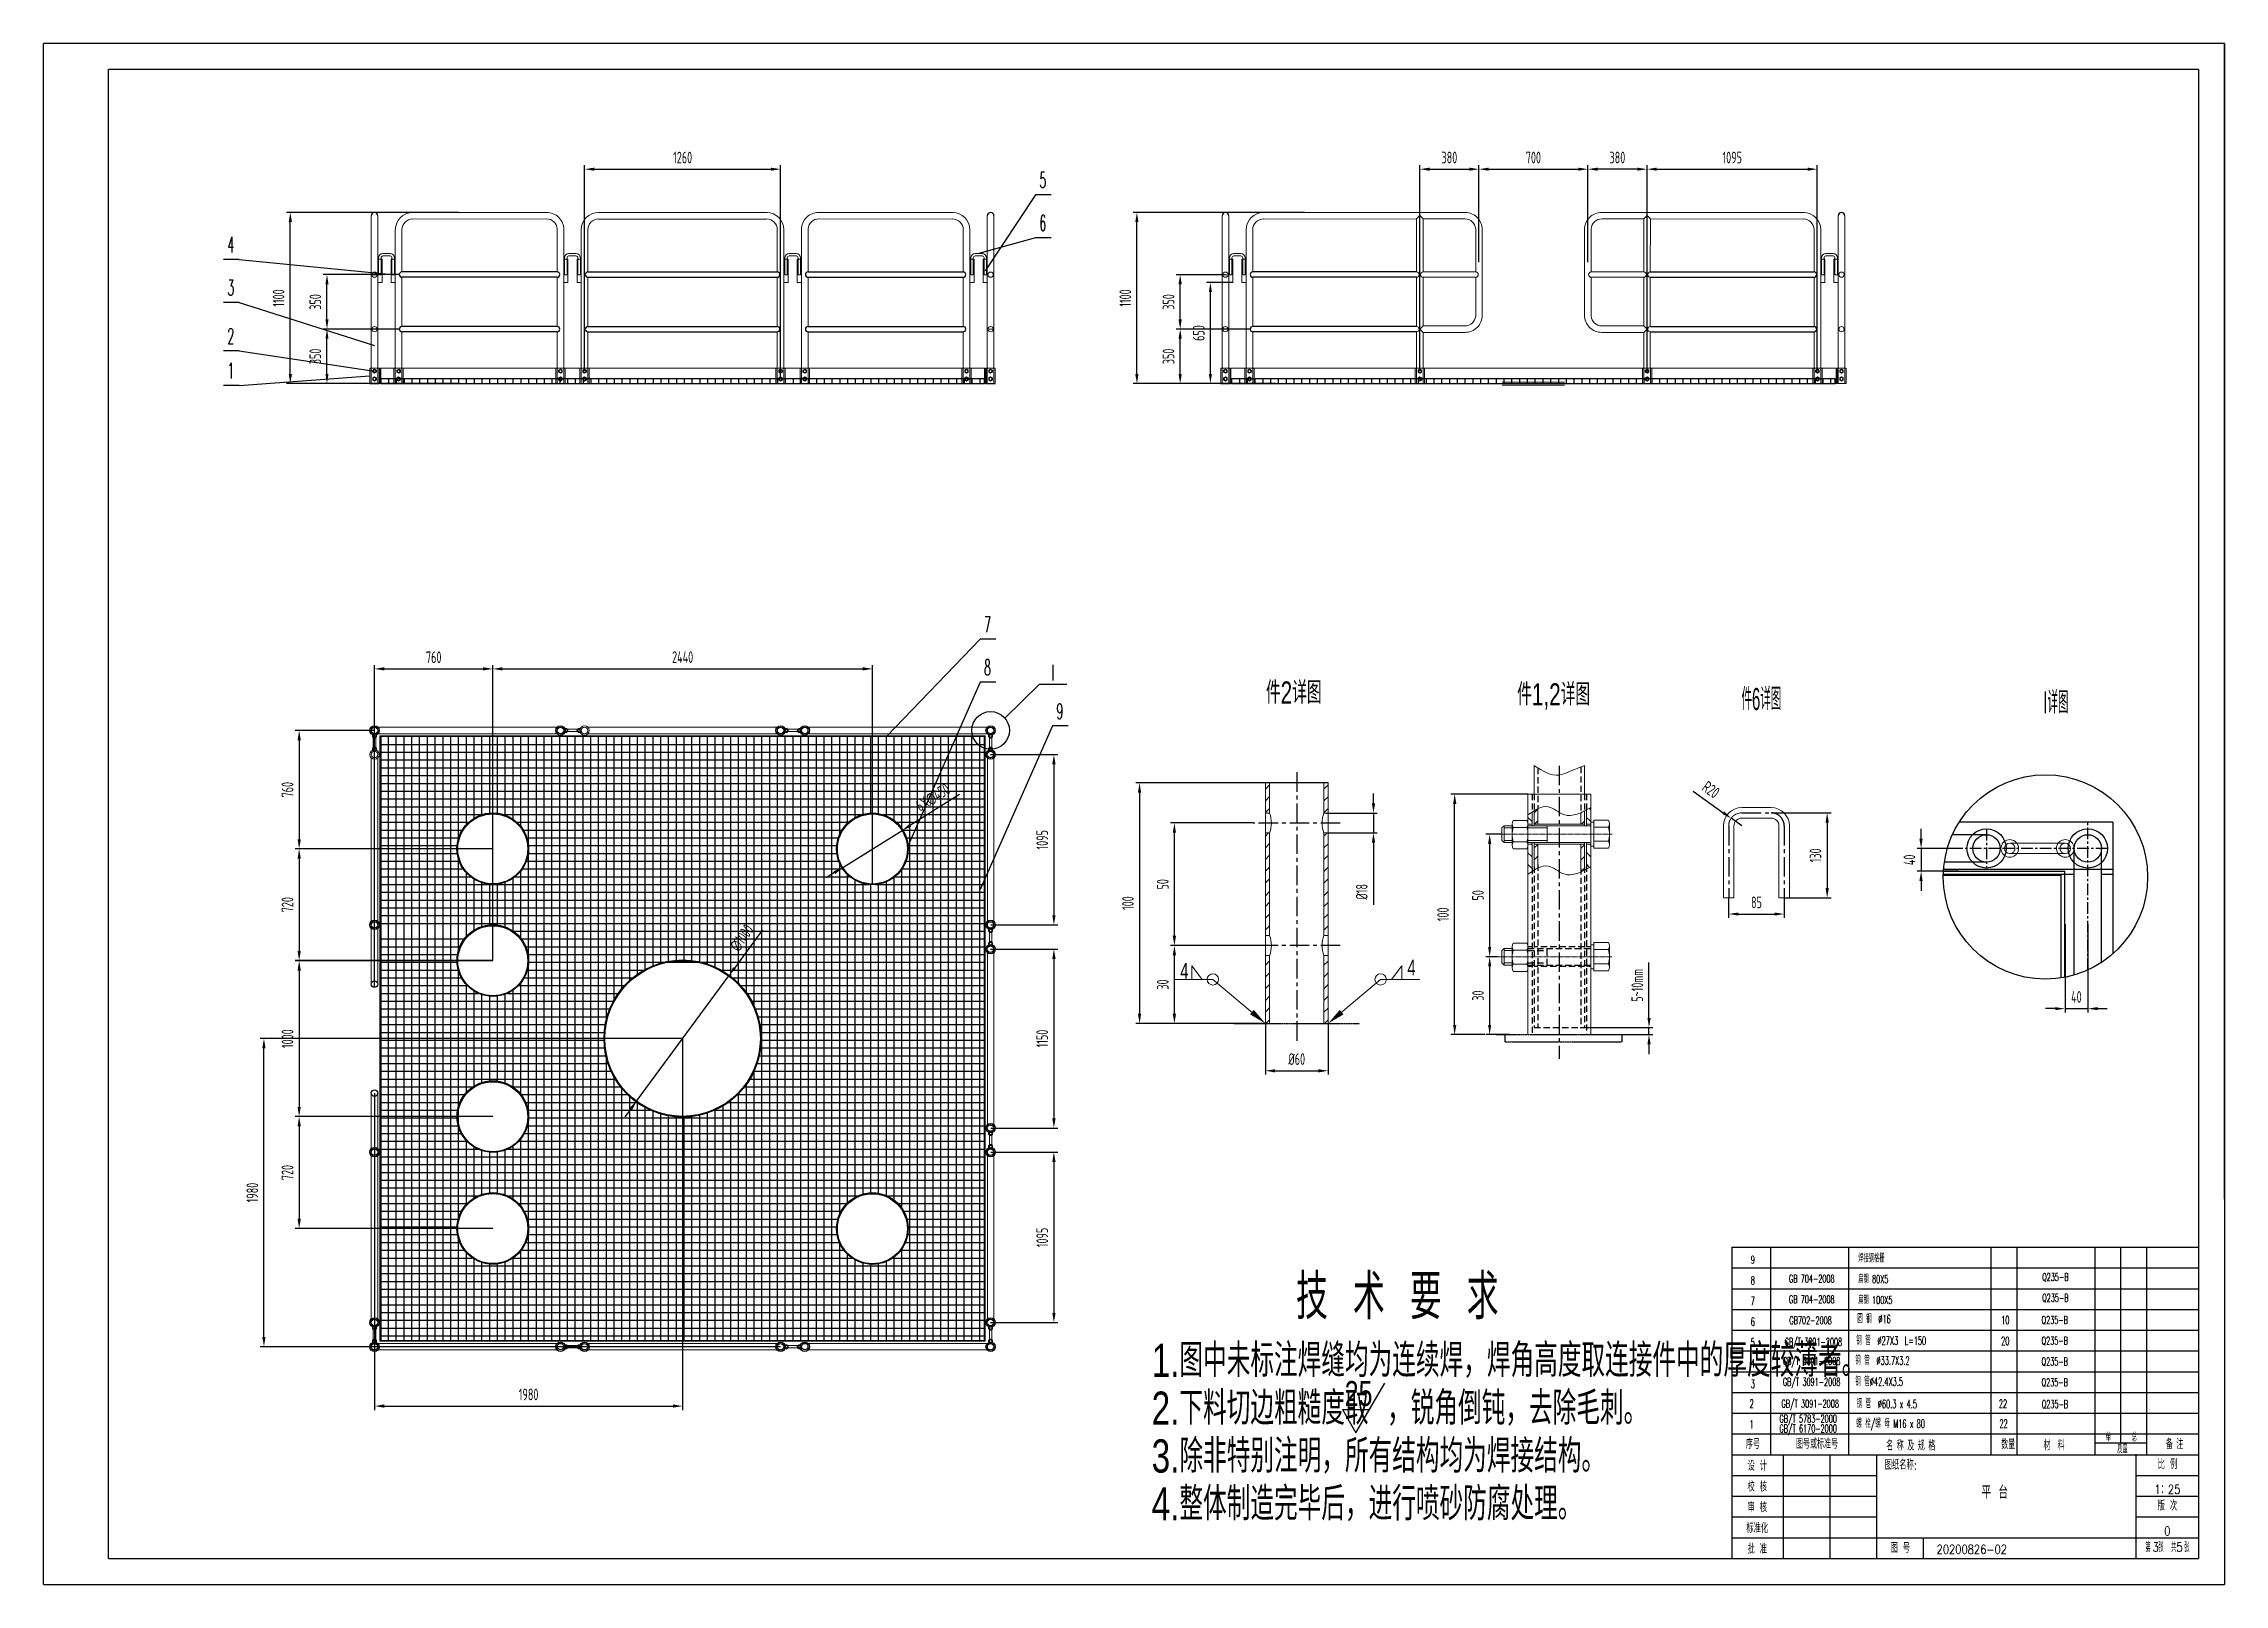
# Model space of a CAD drawing. Header units: millimetres. Extents: x 115735 to 194929, y 30422 to 45272.
# Drawn here: x 149375 to 163391, y 35372 to 45272 of the extents above; entities that cross this region are included whole.
import ezdxf
from ezdxf.enums import TextEntityAlignment as Align

# ---------------------------------------------------------------- set-up
doc = ezdxf.new("R2010")
doc.units = ezdxf.units.MM
for name, pattern in [('CENTER', [2, 1.25, -0.25, 0.25, -0.25]), ('CENTER2', [1.125, 0.75, -0.125, 0.125, -0.125]), ('CENTERX2', [4, 2.5, -0.5, 0.5, -0.5]), ('DASHED', [0.75, 0.5, -0.25]), ('HIDDEN', [0.375, 0.25, -0.125]), ('PHANTOM2', [1.25, 0.625, -0.125, 0.125, -0.125, 0.125, -0.125])]:
    doc.linetypes.add(name, pattern=pattern)
for name, color, linetype in [('08文字层', 1, 'Continuous'), ('09图框与明细表层', 4, 'Continuous'), ('2细线层', 4, 'Continuous'), ('3中心线层', 1, 'CENTER'), ('7标注层', 4, 'Continuous'), ('_CENTER', 1, 'CENTERX2'), ('DATA', 4, 'Continuous'), ('HIDDEN0', 6, 'DASHED'), ('图框层', 7, 'Continuous')]:
    doc.layers.add(name, color=color, linetype=linetype)
for name, color, linetype, lineweight in [('ST_GL_CENTERLINE', 1, 'CENTER2', 0), ('ST_GL_TEXT_ENG', 3, 'Continuous', 13), ('ST_GL_WELDING SYMBOL', 6, 'Continuous', 13), ('ST_MA _FITTING', 6, 'Continuous', 13), ('ST_MA_EQUI', 7, 'Continuous', 15), ('ST_ST_BRACKET_VISIBLE', 4, 'Continuous', 20), ('ST_ST_STRUCTURE_INVISIBLE', 6, 'HIDDEN', 25), ('图层1', 7, 'Continuous', 30)]:
    doc.layers.add(name, color=color, linetype=linetype, lineweight=lineweight)
doc.styles.add('JEREH', font='isocp.shx', dxfattribs={"width": 0.7, "bigfont": 'hzfs.shx'})
doc.styles.add('TH_GBDIM', font='romans.shx', dxfattribs={"width": 0.8, "bigfont": 'gbcbig.shx'})
doc.styles.add('VCADHZ', font='vcadtxt1.shx', dxfattribs={"width": 0.7, "bigfont": 'vcadhz.shx'})
doc.styles.add('残雪', font='romans.shx', dxfattribs={"width": 0.5, "bigfont": 'hztxt.shx'})
doc.dimstyles.new('副本 JEREH-双', dxfattribs={"dimscale": 25, "dimtxt": 3, "dimasz": 2.5, "dimexe": 1, "dimexo": 0, "dimgap": 1.5, "dimtad": 1, "dimdec": 0, "dimzin": 0, "dimdsep": 46, "dimtxsty": 'JEREH', "dimcen": 2.5, "dimclrd": 130, "dimclre": 130, "dimclrt": 3, "dimadec": 0, "dimazin": 0, "dimtfac": 0.714286, "dimtdec": 0, "dimtmove": 0, "dimatfit": 3, "dimfxl": 1, "dimtzin": 0, "dimlwd": -1, "dimlwe": -1, "dimarcsym": 0})
pattern_1 = [(135, (229036.08, 14609.014), (37.717076, 37.717076), [])]
pattern_2 = [(45, (229036.08, 14609.014), (37.717076, -37.717076), [])]

msp = doc.modelspace()

# ---------------------------------------------------------------- texts
at = {"layer": '08文字层', "style": 'TH_GBDIM', "width": 0.8}
msp.add_text('平 台', height=83.33, dxfattribs=at).set_placement((161829.2, 35921.9))
at = {"layer": '09图框与明细表层', "style": 'TH_GBDIM'}
for s, height, width, p in [('设 计', 58.33, 0.8, (160388.9, 36138.1)), ('比 例', 58.33, 0.8, (163025.1, 36148.6)), ('校 核', 58.33, 0.8, (160388.9, 36004.7)), ('审 核', 58.33, 0.8, (160388.9, 35871.4)), ('1：25', 58.33, 0.8, (163025.1, 35982)), ('版 次', 58.33, 0.8, (163025.1, 35882)), ('标准化', 58.33, 0.8, (160388.9, 35738.1)), ('0', 58.3, 0.8, (163025.1, 35715.3)), ('批 准', 58.33, 0.8, (160388.9, 35604.7)), ('图 号', 58.33, 0.8, (161308.4, 35609.2)), ('第  张  共  张', 58.33, 0.6, (163025.1, 35615.3)), ('  3   5  ', 58.33, 0.8, (163026.3, 35611.1))]:
    msp.add_text(s, height=height, dxfattribs=dict(at, width=width)).set_placement(p, align=Align.MIDDLE)
at = {"layer": '09图框与明细表层', "style": 'TH_GBDIM', "width": 0.8}
msp.add_text('图纸名称:', height=58.33, dxfattribs=at).set_placement((161208.4, 36138.4), align=Align.MIDDLE_LEFT)
msp.add_text('20200826-02', height=58.333, dxfattribs=at).set_placement((161541.6, 35567.6))
at = {"layer": '2细线层', "ltscale": 5, "style": '残雪', "width": 0.5}
for s, p in [('5', (155797.6, 44395.3)), ('6', (155797.6, 44119)), ('4', (150577.4, 43979.6)), ('3', (150577.4, 43703.2)), ('2', (150577.4, 43392.3)), ('1', (150577.4, 43170)), ('7', (155441.2, 41540.4)), ('8', (155441.2, 41264)), ('I', (155861.8, 41230)), ('9', (155905.7, 40981.8))]:
    msp.add_text(s, height=100, dxfattribs=at).set_placement(p, align=Align.MIDDLE_CENTER)
at = {"layer": '7标注层', "style": 'VCADHZ'}
for s, height, width, p in [('件6详图', 142.22, 0.5, (160287.7, 40989.4)), ('I详图  ', 142.22, 0.5, (162227.7, 40967.9, -93)), ('1.图中未标注焊缝均为连续焊，焊角高度取连接件中的厚度较薄者。', 213.333, 0.75, (156496.5, 36704.5)), ('2.下料切边粗糙度取  ，锐角倒钝，去除毛刺。', 213.333, 0.75, (156496.5, 36397.3)), ('3.除非特别注明，所有结构均为焊接结构。', 213.333, 0.75, (156496.5, 36090.1)), ('4.整体制造完毕后，进行喷砂防腐处理。', 213.333, 0.75, (156496.5, 35782.9))]:
    msp.add_text(s, height=height, dxfattribs=dict(at, width=width)).set_placement(p)
at = {"layer": '7标注层', "style": 'VCADHZ', "width": 0.75}
for s, height, p in [('技  术  要  求', 288, (158075.3, 37234.3)), ('25', 160, (157826.6, 36598.1))]:
    msp.add_text(s, height=height, dxfattribs=at).set_placement(p, align=Align.MIDDLE)
at = {"layer": '7标注层', "char_height": 142.22, "width": 541.02, "attachment_point": 1, "style": 'VCADHZ'}
for s, insert in [(' 件2详图', (157194, 41173.5)), (' 件1,2详图', (158808.9, 41161.5))]:
    msp.add_mtext(s, dxfattribs=dict(at, insert=insert))
at = {"layer": 'DATA', "style": '残雪', "width": 0.5}
for s, height, p in [('9', 50, (160347.2, 37432.8)), ('焊接钢格栅', 50, (161038.4, 37441.1)), ('8', 50, (160347.2, 37299.4)), ('GB 704-2008', 50, (160592.7, 37311.4)), ('扁钢 80X5', 50, (161038.4, 37307.8)), ('Q235-B', 50, (162220.4, 37321.1)), ('7', 53.3, (160347.2, 37166.1)), ('GB 704-2008', 50, (160592.7, 37178.1)), ('扁钢 100X5', 50, (161038.4, 37174.4)), ('Q235-B', 50, (162220.4, 37187.8)), ('6', 53.3, (160347.2, 37032.8)), ('GB702-2008', 50, (160595.4, 37042.8)), ('圆 钢  %%C16  ', 53.333, (161030.8, 37049.8, -19.7)), ('10', 53.33, (161956.5, 37043)), ('Q235-B', 50, (162216.8, 37045.3)), ('5', 53.3, (160347.2, 36899.4)), ('GB/T 3091-2008', 50, (160565, 36904.9)), ('钢 管  %%C27X3  L=150', 53.333, (161025.4, 36910.9)), ('20', 53.33, (161956.5, 36909.7)), ('Q235-B', 50, (162216.8, 36912)), ('4', 53.3, (160347.2, 36766.1)), ('GB/T 3091-2008', 50, (160553.7, 36781.6)), ('钢 管  %%C33.7X3.2', 53.333, (161018.9, 36783.3)), ('Q235-B', 50, (162216.8, 36778.7)), ('3', 53.3, (160347.2, 36632.8)), ('GB/T 3091-2008', 50, (160553.7, 36648.2)), ('钢 管%%C42.4X3.5', 53.333, (161019.1, 36647.3)), ('Q235-B', 50, (162216.8, 36645.3)), ('2', 53.3, (160340, 36505.7)), ('GB/T 5783-2000', 50, (160531.6, 36411.1)), ('GB/T 3091-2008', 50, (160544.7, 36508.2)), ('钢 管  %%C60.3 x 4.5', 53.333, (161027.5, 36504.4)), ('22', 53.33, (161941.9, 36505.5)), ('Q235-B', 50, (162217.9, 36504.7)), ('序号', 66.67, (160316.2, 36241.1)), ('1', 53.3, (160340, 36372.4)), ('GB/T 6170-2000', 50, (160531.6, 36348.1)), ('图号或标准号', 66.67, (160638.3, 36242.7)), ('螺 栓/螺 母 M16 x 80 ', 53.333, (161025.4, 36377.6)), ('名 称 及 规 格', 66.67, (161217.6, 36231.5)), ('22', 53.33, (161945.8, 36377.2)), ('数量', 66.67, (161956.7, 36240.1)), ('材  料', 66.67, (162228.2, 36234)), ('单', 50, (162628.6, 36291.3)), ('总', 50, (162795.3, 36291.3)), ('备 注', 66.67, (163014.5, 36240.7)), ('质量', 50, (162702.4, 36214.1))]:
    msp.add_text(s, height=height, dxfattribs=at).set_placement(p)
at = {"layer": 'ST_GL_TEXT_ENG', "char_height": 100.8, "attachment_point": 5, "style": 'VCADHZ'}
for insert in [(156706.3, 39313.4, 46.5), (158166.6, 39335.1, 37.2)]:
    msp.add_mtext('4', dxfattribs=dict(at, insert=insert))

# ---------------------------------------------------------------- blocks, each defined once
blk = doc.blocks.new('*D165')
at = {"color": 130, "transparency": 16777216}
for p, q in [((158720, 39405), (158644, 39405)), ((158669, 39342), (158669, 38967)), ((158794, 38904), (158644, 38904))]:
    blk.add_line(p, q, dxfattribs=at)
for points in [[(158659, 39342), (158679, 39342), (158669, 39405)], [(158659, 38967), (158679, 38967), (158669, 38904)]]:
    blk.add_solid(points, dxfattribs=at)
at = {"layer": 'Defpoints', "color": 0, "transparency": 16777216}
for p in [(158720, 39405), (158669, 38904), (158794, 38904)]:
    blk.add_point(p, dxfattribs=at)
at = {"color": 3, "transparency": 16777216, "insert": (158594, 39155), "char_height": 75, "attachment_point": 5, "rotation": 90, "style": 'JEREH'}
blk.add_mtext('30', dxfattribs=at)
blk = doc.blocks.new('*D166')
at = {"color": 130, "transparency": 16777216}
for p, q in [((158915, 40450), (158419, 40450)), ((158444, 38967), (158444, 40387)), ((158639, 38904), (158419, 38904))]:
    blk.add_line(p, q, dxfattribs=at)
for points in [[(158434, 40387), (158455, 40387), (158444, 40450)], [(158434, 38967), (158455, 38967), (158444, 38904)]]:
    blk.add_solid(points, dxfattribs=at)
at = {"layer": 'Defpoints', "color": 0, "transparency": 16777216}
for p in [(158444, 40450), (158915, 40450), (158639, 38904)]:
    blk.add_point(p, dxfattribs=at)
at = {"color": 3, "transparency": 16777216, "insert": (158369, 39677), "char_height": 75, "attachment_point": 5, "rotation": 90, "style": 'JEREH'}
blk.add_mtext('100', dxfattribs=at)
blk = doc.blocks.new('*D167')
at = {"color": 130, "transparency": 16777216}
for p, q in [((158748, 40192), (158644, 40192)), ((158669, 40130), (158669, 39467)), ((158720, 39405), (158644, 39405))]:
    blk.add_line(p, q, dxfattribs=at)
for points in [[(158659, 40130), (158679, 40130), (158669, 40192)], [(158659, 39467), (158679, 39467), (158669, 39405)]]:
    blk.add_solid(points, dxfattribs=at)
at = {"layer": 'Defpoints', "color": 0, "transparency": 16777216}
for p in [(158748, 40192), (158669, 39405), (158720, 39405)]:
    blk.add_point(p, dxfattribs=at)
at = {"color": 3, "transparency": 16777216, "insert": (158594, 39799), "char_height": 75, "attachment_point": 5, "rotation": 90, "style": 'JEREH'}
blk.add_mtext('50', dxfattribs=at)
blk = doc.blocks.new('*D172')
at = {"color": 130, "transparency": 16777216}
for p, q in [((157228, 38976), (157228, 38647)), ((157631, 38976), (157631, 38647)), ((157290, 38672), (157568, 38672))]:
    blk.add_line(p, q, dxfattribs=at)
for points in [[(157290, 38682), (157290, 38661), (157228, 38672)], [(157568, 38682), (157568, 38661), (157631, 38672)]]:
    blk.add_solid(points, dxfattribs=at)
at = {"layer": 'Defpoints', "color": 0, "transparency": 16777216}
for p in [(157228, 38976), (157631, 38976), (157631, 38672)]:
    blk.add_point(p, dxfattribs=at)
at = {"color": 3, "transparency": 16777216, "insert": (157429, 38747), "char_height": 75, "attachment_point": 5, "style": 'JEREH'}
blk.add_mtext('%%C60', dxfattribs=at)
blk = doc.blocks.new('*D173')
at = {"color": 130, "transparency": 16777216}
for p, q in [((157631, 40522), (156394, 40522)), ((156419, 40459), (156419, 39038)), ((157079, 38976), (156394, 38976))]:
    blk.add_line(p, q, dxfattribs=at)
for points in [[(156408, 40459), (156429, 40459), (156419, 40522)], [(156408, 39038), (156429, 39038), (156419, 38976)]]:
    blk.add_solid(points, dxfattribs=at)
at = {"layer": 'Defpoints', "color": 0, "transparency": 16777216}
for p in [(157631, 40522), (156419, 38976), (157079, 38976)]:
    blk.add_point(p, dxfattribs=at)
at = {"color": 3, "transparency": 16777216, "insert": (156344, 39749), "char_height": 75, "attachment_point": 5, "rotation": 90, "style": 'JEREH'}
blk.add_mtext('100', dxfattribs=at)
blk = doc.blocks.new('*D174')
at = {"color": 130, "transparency": 16777216}
for p, q in [((157922, 40390), (157922, 40453)), ((157617, 40328), (157947, 40328)), ((157922, 40328), (157922, 40200)), ((157631, 40200), (157947, 40200)), ((157922, 40138), (157922, 39738))]:
    blk.add_line(p, q, dxfattribs=at)
for points in [[(157912, 40390), (157933, 40390), (157922, 40328)], [(157912, 40138), (157933, 40138), (157922, 40200)]]:
    blk.add_solid(points, dxfattribs=at)
at = {"layer": 'Defpoints', "color": 0, "transparency": 16777216}
for p in [(157617, 40328), (157631, 40200), (157922, 40200)]:
    blk.add_point(p, dxfattribs=at)
at = {"color": 3, "transparency": 16777216, "insert": (157847, 39822), "char_height": 75, "attachment_point": 5, "rotation": 90, "style": 'JEREH'}
blk.add_mtext('%%C18', dxfattribs=at)
blk = doc.blocks.new('*D175')
at = {"color": 130, "transparency": 16777216}
for p, q in [((157228, 39477), (156618, 39477)), ((156643, 39038), (156643, 39414)), ((157228, 38976), (156618, 38976))]:
    blk.add_line(p, q, dxfattribs=at)
for points in [[(156632, 39414), (156653, 39414), (156643, 39477)], [(156632, 39038), (156653, 39038), (156643, 38976)]]:
    blk.add_solid(points, dxfattribs=at)
at = {"layer": 'Defpoints', "color": 0, "transparency": 16777216}
for p in [(156643, 39477), (157228, 39477), (157228, 38976)]:
    blk.add_point(p, dxfattribs=at)
at = {"color": 3, "transparency": 16777216, "insert": (156568, 39226), "char_height": 75, "attachment_point": 5, "rotation": 90, "style": 'JEREH'}
blk.add_mtext('30', dxfattribs=at)
blk = doc.blocks.new('*D176')
at = {"color": 130, "transparency": 16777216}
for p, q in [((157150, 40264), (156618, 40264)), ((156643, 39539), (156643, 40201)), ((157080, 39477), (156618, 39477))]:
    blk.add_line(p, q, dxfattribs=at)
for points in [[(156632, 40201), (156653, 40201), (156643, 40264)], [(156632, 39539), (156653, 39539), (156643, 39477)]]:
    blk.add_solid(points, dxfattribs=at)
at = {"layer": 'Defpoints', "color": 0, "transparency": 16777216}
for p in [(156643, 40264), (157150, 40264), (157080, 39477)]:
    blk.add_point(p, dxfattribs=at)
at = {"color": 3, "transparency": 16777216, "insert": (156568, 39870), "char_height": 75, "attachment_point": 5, "rotation": 90, "style": 'JEREH'}
blk.add_mtext('50', dxfattribs=at)
blk = doc.blocks.new('*D202')
at = {"layer": '7标注层', "color": 130, "transparency": 16777216}
for p, q in [((159693, 39012), (159693, 39367)), ((159250, 38950), (159718, 38950)), ((159250, 38904), (159718, 38904)), ((159693, 38904), (159693, 38950)), ((159693, 38842), (159693, 38779))]:
    blk.add_line(p, q, dxfattribs=at)
for points in [[(159683, 39012), (159704, 39012), (159693, 38950)], [(159683, 38842), (159704, 38842), (159693, 38904)]]:
    blk.add_solid(points, dxfattribs=at)
at = {"layer": 'Defpoints', "color": 0, "transparency": 16777216}
for p in [(159250, 38950, -37), (159250, 38904, -37), (159693, 38950)]:
    blk.add_point(p, dxfattribs=at)
at = {"layer": '7标注层', "color": 3, "transparency": 16777216, "insert": (159618, 39221), "char_height": 75, "attachment_point": 5, "rotation": 90, "style": 'JEREH'}
blk.add_mtext('5~10mm', dxfattribs=at)
blk = doc.blocks.new('*D203')
at = {"color": 130, "transparency": 16777216}
for p, q in [((160205, 39783), (160205, 39654)), ((160268, 39679), (160500, 39679)), ((160562, 39783), (160562, 39654))]:
    blk.add_line(p, q, dxfattribs=at)
for points in [[(160268, 39689), (160268, 39669), (160205, 39679)], [(160500, 39689), (160500, 39669), (160562, 39679)]]:
    blk.add_solid(points, dxfattribs=at)
at = {"layer": 'Defpoints', "color": 0, "transparency": 16777216}
for p in [(160205, 39783), (160562, 39783), (160562, 39679)]:
    blk.add_point(p, dxfattribs=at)
at = {"color": 3, "transparency": 16777216, "insert": (160384, 39754), "char_height": 75, "attachment_point": 5, "style": 'JEREH'}
blk.add_mtext('85', dxfattribs=at)
blk = doc.blocks.new('*D177')
at = {"color": 130, "transparency": 16777216}
for p, q in [((160478, 40329), (160863, 40329)), ((160838, 40267), (160838, 39846)), ((160562, 39783), (160863, 39783))]:
    blk.add_line(p, q, dxfattribs=at)
for points in [[(160828, 40267), (160849, 40267), (160838, 40329)], [(160828, 39846), (160849, 39846), (160838, 39783)]]:
    blk.add_solid(points, dxfattribs=at)
at = {"layer": 'Defpoints', "color": 0, "transparency": 16777216}
for p in [(160478, 40329), (160562, 39783), (160838, 39783)]:
    blk.add_point(p, dxfattribs=at)
at = {"color": 3, "transparency": 16777216, "insert": (160763, 40056), "char_height": 75, "attachment_point": 5, "rotation": 90, "style": 'JEREH'}
blk.add_mtext('130', dxfattribs=at)
blk = doc.blocks.new('*D204')
at = {"color": 130, "transparency": 16777216}
for p, q in [((159977, 40468), (160170, 40330)), ((160289, 40245), (160221, 40294))]:
    blk.add_line(p, q, dxfattribs=at)
blk.add_solid([(160176, 40339), (160164, 40322), (160221, 40294)], dxfattribs=at)
at = {"layer": 'Defpoints', "color": 0, "transparency": 16777216}
for p in [(160221, 40294), (160289, 40245)]:
    blk.add_point(p, dxfattribs=at)
at = {"color": 3, "transparency": 16777216, "insert": (160091, 40478), "char_height": 75, "attachment_point": 5, "rotation": 324.5174, "style": 'JEREH'}
blk.add_mtext('R20', dxfattribs=at)
blk = doc.blocks.new('*D205')
at = {"layer": '7标注层', "color": 130, "transparency": 16777216}
for p, q in [((162367, 39613), (162367, 39046)), ((162514, 39613), (162514, 39046)), ((162304, 39071), (162242, 39071)), ((162367, 39071), (162514, 39071)), ((162576, 39071), (162639, 39071))]:
    blk.add_line(p, q, dxfattribs=at)
for points in [[(162304, 39081), (162304, 39061), (162367, 39071)], [(162576, 39081), (162576, 39061), (162514, 39071)]]:
    blk.add_solid(points, dxfattribs=at)
at = {"layer": 'Defpoints', "color": 0, "transparency": 16777216}
for p in [(162367, 39613, 279), (162514, 39613, 279), (162514, 39071)]:
    blk.add_point(p, dxfattribs=at)
at = {"layer": '7标注层', "color": 3, "transparency": 16777216, "insert": (162440, 39146), "char_height": 75, "attachment_point": 5, "style": 'JEREH'}
blk.add_mtext('40', dxfattribs=at)
blk = doc.blocks.new('*D206')
at = {"layer": '7标注层', "color": 130, "transparency": 16777216}
for p, q in [((161684, 40101), (161417, 40101)), ((161442, 40163), (161442, 40226)), ((161442, 40101), (161442, 39954)), ((161684, 39954), (161417, 39954)), ((161442, 39891), (161442, 39829))]:
    blk.add_line(p, q, dxfattribs=at)
for points in [[(161431, 40163), (161452, 40163), (161442, 40101)], [(161431, 39891), (161452, 39891), (161442, 39954)]]:
    blk.add_solid(points, dxfattribs=at)
at = {"layer": 'Defpoints', "color": 0, "transparency": 16777216}
for p in [(161684, 40101, 279), (161442, 39954), (161684, 39954, 279)]:
    blk.add_point(p, dxfattribs=at)
at = {"layer": '7标注层', "color": 3, "transparency": 16777216, "insert": (161367, 40027), "char_height": 75, "attachment_point": 5, "rotation": 90, "style": 'JEREH'}
blk.add_mtext('40', dxfattribs=at)
blk = doc.blocks.new('A$C452C11AD')
at = {"color": 2}
for p, q in [((3880, 30), (0, 30)), ((0, 30), (0, 0)), ((0, 30), (0, 0)), ((0, 0), (3880, 0)), ((50, 30), (50, 0)), ((100, 30), (100, 0)), ((150, 30), (150, 0)), ((200, 30), (200, 0)), ((250, 30), (250, 0)), ((300, 30), (300, 0)), ((350, 30), (350, 0)), ((400, 30), (400, 0)), ((450, 30), (450, 0)), ((500, 30), (500, 0)), ((550, 30), (550, 0)), ((600, 30), (600, 0)), ((650, 30), (650, 0)), ((700, 30), (700, 0)), ((750, 30), (750, 0)), ((800, 30), (800, 0)), ((850, 30), (850, 0)), ((900, 30), (900, 0)), ((950, 30), (950, 0)), ((1000, 30), (1000, 0)), ((1050, 30), (1050, 0)), ((1100, 30), (1100, 0)), ((1150, 30), (1150, 0)), ((1200, 30), (1200, 0)), ((1250, 30), (1250, 0)), ((1300, 30), (1300, 0)), ((1350, 30), (1350, 0)), ((1400, 30), (1400, 0)), ((1450, 30), (1450, 0)), ((1500, 30), (1500, 0)), ((1550, 30), (1550, 0)), ((1600, 30), (1600, 0)), ((1650, 30), (1650, 0)), ((1700, 30), (1700, 0)), ((1750, 30), (1750, 0)), ((1800, 30), (1800, 0)), ((1850, 30), (1850, 0)), ((1900, 30), (1900, 0)), ((1950, 30), (1950, 0)), ((2000, 30), (2000, 0)), ((2050, 30), (2050, 0)), ((2100, 30), (2100, 0)), ((2150, 30), (2150, 0)), ((2200, 30), (2200, 0)), ((2250, 30), (2250, 0)), ((2300, 30), (2300, 0)), ((2350, 30), (2350, 0)), ((2400, 30), (2400, 0)), ((2450, 30), (2450, 0)), ((2500, 30), (2500, 0)), ((2550, 30), (2550, 0)), ((2600, 30), (2600, 0)), ((2650, 30), (2650, 0)), ((2700, 30), (2700, 0)), ((2750, 30), (2750, 0)), ((2800, 30), (2800, 0)), ((2850, 30), (2850, 0)), ((2900, 30), (2900, 0)), ((2950, 30), (2950, 0)), ((3000, 30), (3000, 0)), ((3050, 30), (3050, 0)), ((3100, 30), (3100, 0)), ((3150, 30), (3150, 0)), ((3200, 30), (3200, 0)), ((3250, 30), (3250, 0)), ((3300, 30), (3300, 0)), ((3350, 30), (3350, 0)), ((3400, 30), (3400, 0)), ((3450, 30), (3450, 0)), ((3500, 30), (3500, 0)), ((3550, 30), (3550, 0)), ((3600, 30), (3600, 0)), ((3650, 30), (3650, 0)), ((3700, 30), (3700, 0)), ((3750, 30), (3750, 0)), ((3800, 30), (3800, 0)), ((3850, 30), (3850, 0)), ((3880, 0), (3880, 30))]:
    blk.add_line(p, q, dxfattribs=at)
blk = doc.blocks.new('*D182')
at = {"layer": '7标注层', "color": 130, "transparency": 16777216}
for p, q in [((151661, 43437), (151171, 43437)), ((151196, 43150), (151196, 43375)), ((151770, 43087), (151171, 43087))]:
    blk.add_line(p, q, dxfattribs=at)
for points in [[(151186, 43375), (151206, 43375), (151196, 43437)], [(151186, 43150), (151206, 43150), (151196, 43087)]]:
    blk.add_solid(points, dxfattribs=at)
at = {"layer": 'Defpoints', "color": 0, "transparency": 16777216}
for p in [(151196, 43437), (151661, 43437), (151770, 43087)]:
    blk.add_point(p, dxfattribs=at)
at = {"layer": '7标注层', "color": 3, "transparency": 16777216, "insert": (151121, 43262), "char_height": 75, "attachment_point": 5, "rotation": 90, "style": 'JEREH'}
blk.add_mtext('350', dxfattribs=at)
blk = doc.blocks.new('*D183')
at = {"layer": '7标注层', "color": 130, "transparency": 16777216}
for p, q in [((151661, 43788), (151171, 43788)), ((151196, 43500), (151196, 43725)), ((151661, 43437), (151171, 43437))]:
    blk.add_line(p, q, dxfattribs=at)
for points in [[(151186, 43725), (151206, 43725), (151196, 43788)], [(151186, 43500), (151206, 43500), (151196, 43437)]]:
    blk.add_solid(points, dxfattribs=at)
at = {"layer": 'Defpoints', "color": 0, "transparency": 16777216}
for p in [(151196, 43788), (151661, 43788), (151661, 43437)]:
    blk.add_point(p, dxfattribs=at)
at = {"layer": '7标注层', "color": 3, "transparency": 16777216, "insert": (151121, 43612), "char_height": 75, "attachment_point": 5, "rotation": 90, "style": 'JEREH'}
blk.add_mtext('350', dxfattribs=at)
blk = doc.blocks.new('*D184')
at = {"layer": '7标注层', "color": 130, "transparency": 16777216}
for p, q in [((152041, 44187), (150935, 44187)), ((150960, 43150), (150960, 44125)), ((152042, 43087), (150935, 43087))]:
    blk.add_line(p, q, dxfattribs=at)
for points in [[(150950, 44125), (150971, 44125), (150960, 44187)], [(150950, 43150), (150971, 43150), (150960, 43087)]]:
    blk.add_solid(points, dxfattribs=at)
at = {"layer": 'Defpoints', "color": 0, "transparency": 16777216}
for p in [(150960, 44187), (152041, 44187), (152042, 43087)]:
    blk.add_point(p, dxfattribs=at)
at = {"layer": '7标注层', "color": 3, "transparency": 16777216, "insert": (150885, 43637), "char_height": 75, "attachment_point": 5, "rotation": 90, "style": 'JEREH'}
blk.add_mtext('1100', dxfattribs=at)
blk = doc.blocks.new('*D185')
at = {"layer": '7标注层', "color": 130, "transparency": 16777216}
for p, q in [((152852, 43167), (152852, 44490)), ((152914, 44465), (154049, 44465)), ((154112, 43126), (154112, 44490))]:
    blk.add_line(p, q, dxfattribs=at)
for points in [[(152914, 44475), (152914, 44455), (152852, 44465)], [(154049, 44475), (154049, 44455), (154112, 44465)]]:
    blk.add_solid(points, dxfattribs=at)
at = {"layer": 'Defpoints', "color": 0, "transparency": 16777216}
for p in [(154112, 44465), (152852, 43167), (154112, 43126)]:
    blk.add_point(p, dxfattribs=at)
at = {"layer": '7标注层', "color": 3, "transparency": 16777216, "insert": (153482, 44540), "char_height": 75, "attachment_point": 5, "style": 'JEREH'}
blk.add_mtext('1260', dxfattribs=at)
blk = doc.blocks.new('*D170')
at = {"layer": '7标注层', "color": 130, "transparency": 16777216}
for p, q in [((158600, 43868), (158600, 44490)), ((158663, 44465), (159238, 44465)), ((159300, 43868), (159300, 44490))]:
    blk.add_line(p, q, dxfattribs=at)
for points in [[(158663, 44475), (158663, 44455), (158600, 44465)], [(159238, 44475), (159238, 44455), (159300, 44465)]]:
    blk.add_solid(points, dxfattribs=at)
at = {"layer": 'Defpoints', "color": 0, "transparency": 16777216}
for p in [(159300, 44465), (158600, 43868), (159300, 43868)]:
    blk.add_point(p, dxfattribs=at)
at = {"layer": '7标注层', "color": 3, "transparency": 16777216, "insert": (158950, 44540), "char_height": 75, "attachment_point": 5, "style": 'JEREH'}
blk.add_mtext('700', dxfattribs=at)
blk = doc.blocks.new('*D186')
at = {"layer": '7标注层', "color": 130, "transparency": 16777216}
for p, q in [((159681, 43158), (159681, 44490)), ((159743, 44465), (160713, 44465)), ((160775, 43158), (160775, 44490))]:
    blk.add_line(p, q, dxfattribs=at)
for points in [[(159743, 44475), (159743, 44455), (159681, 44465)], [(160713, 44475), (160713, 44455), (160775, 44465)]]:
    blk.add_solid(points, dxfattribs=at)
at = {"layer": 'Defpoints', "color": 0, "transparency": 16777216}
for p in [(160775, 44465), (159681, 43158), (160775, 43158)]:
    blk.add_point(p, dxfattribs=at)
at = {"layer": '7标注层', "color": 3, "transparency": 16777216, "insert": (160228, 44540), "char_height": 75, "attachment_point": 5, "style": 'JEREH'}
blk.add_mtext('1095', dxfattribs=at)
blk = doc.blocks.new('*D187')
at = {"layer": '7标注层', "color": 130, "transparency": 16777216}
for p, q in [((157130, 43437), (156655, 43437)), ((156680, 43150), (156680, 43375)), ((157240, 43087), (156655, 43087))]:
    blk.add_line(p, q, dxfattribs=at)
for points in [[(156669, 43375), (156690, 43375), (156680, 43437)], [(156669, 43150), (156690, 43150), (156680, 43087)]]:
    blk.add_solid(points, dxfattribs=at)
at = {"layer": 'Defpoints', "color": 0, "transparency": 16777216}
for p in [(156680, 43437), (157130, 43437), (157240, 43087)]:
    blk.add_point(p, dxfattribs=at)
at = {"layer": '7标注层', "color": 3, "transparency": 16777216, "insert": (156605, 43262), "char_height": 75, "attachment_point": 5, "rotation": 90, "style": 'JEREH'}
blk.add_mtext('350', dxfattribs=at)
blk = doc.blocks.new('*D188')
at = {"layer": '7标注层', "color": 130, "transparency": 16777216}
for p, q in [((156970, 43787), (156655, 43787)), ((156680, 43500), (156680, 43725)), ((156970, 43437), (156655, 43437))]:
    blk.add_line(p, q, dxfattribs=at)
for points in [[(156669, 43725), (156690, 43725), (156680, 43787)], [(156669, 43500), (156690, 43500), (156680, 43437)]]:
    blk.add_solid(points, dxfattribs=at)
at = {"layer": 'Defpoints', "color": 0, "transparency": 16777216}
for p in [(156680, 43787), (156970, 43787), (156970, 43437)]:
    blk.add_point(p, dxfattribs=at)
at = {"layer": '7标注层', "color": 3, "transparency": 16777216, "insert": (156605, 43612), "char_height": 75, "attachment_point": 5, "rotation": 90, "style": 'JEREH'}
blk.add_mtext('350', dxfattribs=at)
blk = doc.blocks.new('*D189')
at = {"layer": '7标注层', "color": 130, "transparency": 16777216}
for p, q in [((157479, 44187), (156377, 44187)), ((156402, 43150), (156402, 44125)), ((157293, 43087), (156377, 43087))]:
    blk.add_line(p, q, dxfattribs=at)
for points in [[(156391, 44125), (156412, 44125), (156402, 44187)], [(156391, 43150), (156412, 43150), (156402, 43087)]]:
    blk.add_solid(points, dxfattribs=at)
at = {"layer": 'Defpoints', "color": 0, "transparency": 16777216}
for p in [(156402, 44187), (157479, 44187), (157293, 43087)]:
    blk.add_point(p, dxfattribs=at)
at = {"layer": '7标注层', "color": 3, "transparency": 16777216, "insert": (156327, 43637), "char_height": 75, "attachment_point": 5, "rotation": 90, "style": 'JEREH'}
blk.add_mtext('1100', dxfattribs=at)
blk = doc.blocks.new('*D190')
at = {"layer": '7标注层', "color": 130, "transparency": 16777216}
for p, q in [((151502, 39208), (151502, 41279)), ((151564, 41254), (152199, 41254)), ((152262, 39380), (152262, 41279))]:
    blk.add_line(p, q, dxfattribs=at)
for points in [[(151564, 41265), (151564, 41244), (151502, 41254)], [(152199, 41265), (152199, 41244), (152262, 41254)]]:
    blk.add_solid(points, dxfattribs=at)
at = {"layer": 'Defpoints', "color": 0, "transparency": 16777216}
for p in [(152262, 41254), (152262, 39380), (151502, 39208)]:
    blk.add_point(p, dxfattribs=at)
at = {"layer": '7标注层', "color": 3, "transparency": 16777216, "insert": (151882, 41329), "char_height": 75, "attachment_point": 5, "style": 'JEREH'}
blk.add_mtext('760', dxfattribs=at)
blk = doc.blocks.new('*D191')
at = {"layer": '7标注层', "color": 130, "transparency": 16777216}
for p, q in [((152262, 39873), (152262, 41279)), ((152324, 41254), (154639, 41254)), ((154702, 39872), (154702, 41279))]:
    blk.add_line(p, q, dxfattribs=at)
for points in [[(152324, 41265), (152324, 41244), (152262, 41254)], [(154639, 41265), (154639, 41244), (154702, 41254)]]:
    blk.add_solid(points, dxfattribs=at)
at = {"layer": 'Defpoints', "color": 0, "transparency": 16777216}
for p in [(154702, 41254), (152262, 39873), (154702, 39872)]:
    blk.add_point(p, dxfattribs=at)
at = {"layer": '7标注层', "color": 3, "transparency": 16777216, "insert": (153482, 41330), "char_height": 75, "attachment_point": 5, "style": 'JEREH'}
blk.add_mtext('2440', dxfattribs=at)
blk = doc.blocks.new('*D192')
at = {"layer": '7标注层', "color": 130, "transparency": 16777216}
for p, q in [((151502, 40859), (150992, 40859)), ((151017, 40796), (151017, 40160)), ((152262, 40098), (150992, 40098))]:
    blk.add_line(p, q, dxfattribs=at)
for points in [[(151007, 40796), (151028, 40796), (151017, 40859)], [(151007, 40160), (151028, 40160), (151017, 40098)]]:
    blk.add_solid(points, dxfattribs=at)
at = {"layer": 'Defpoints', "color": 0, "transparency": 16777216}
for p in [(151502, 40859), (151017, 40098), (152262, 40098)]:
    blk.add_point(p, dxfattribs=at)
at = {"layer": '7标注层', "color": 3, "transparency": 16777216, "insert": (150942, 40478), "char_height": 75, "attachment_point": 5, "rotation": 90, "style": 'JEREH'}
blk.add_mtext('760', dxfattribs=at)
blk = doc.blocks.new('*D171')
at = {"layer": '7标注层', "color": 130, "transparency": 16777216}
for p, q in [((152262, 40098), (150992, 40098)), ((151017, 40035), (151017, 39442)), ((152262, 39380), (150992, 39380))]:
    blk.add_line(p, q, dxfattribs=at)
for points in [[(151007, 40035), (151028, 40035), (151017, 40098)], [(151007, 39442), (151028, 39442), (151017, 39380)]]:
    blk.add_solid(points, dxfattribs=at)
at = {"layer": 'Defpoints', "color": 0, "transparency": 16777216}
for p in [(152262, 40098), (151017, 39380), (152262, 39380)]:
    blk.add_point(p, dxfattribs=at)
at = {"layer": '7标注层', "color": 3, "transparency": 16777216, "insert": (150942, 39739), "char_height": 75, "attachment_point": 5, "rotation": 90, "style": 'JEREH'}
blk.add_mtext('720', dxfattribs=at)
blk = doc.blocks.new('*D193')
at = {"layer": '7标注层', "color": 130, "transparency": 16777216}
for p, q in [((152262, 39379), (150992, 39379)), ((151017, 39316), (151017, 38440)), ((152262, 38378), (150992, 38378))]:
    blk.add_line(p, q, dxfattribs=at)
for points in [[(151007, 39316), (151028, 39316), (151017, 39379)], [(151007, 38440), (151028, 38440), (151017, 38378)]]:
    blk.add_solid(points, dxfattribs=at)
at = {"layer": 'Defpoints', "color": 0, "transparency": 16777216}
for p in [(152262, 39379), (151017, 38378), (152262, 38378)]:
    blk.add_point(p, dxfattribs=at)
at = {"layer": '7标注层', "color": 3, "transparency": 16777216, "insert": (150942, 38878), "char_height": 75, "attachment_point": 5, "rotation": 90, "style": 'JEREH'}
blk.add_mtext('1000', dxfattribs=at)
blk = doc.blocks.new('*D194')
at = {"layer": '7标注层', "color": 130, "transparency": 16777216}
for p, q in [((152262, 38378), (150992, 38378)), ((151017, 38315), (151017, 37721)), ((152262, 37659), (150992, 37659))]:
    blk.add_line(p, q, dxfattribs=at)
for points in [[(151007, 38315), (151028, 38315), (151017, 38378)], [(151007, 37721), (151028, 37721), (151017, 37659)]]:
    blk.add_solid(points, dxfattribs=at)
at = {"layer": 'Defpoints', "color": 0, "transparency": 16777216}
for p in [(152262, 38378), (151017, 37659), (152262, 37659)]:
    blk.add_point(p, dxfattribs=at)
at = {"layer": '7标注层', "color": 3, "transparency": 16777216, "insert": (150942, 38018), "char_height": 75, "attachment_point": 5, "rotation": 90, "style": 'JEREH'}
blk.add_mtext('720', dxfattribs=at)
blk = doc.blocks.new('*D195')
at = {"layer": '7标注层', "color": 130, "transparency": 16777216}
for p, q in [((155461, 40704), (155893, 40704)), ((155868, 40641), (155868, 39671)), ((155462, 39609), (155893, 39609))]:
    blk.add_line(p, q, dxfattribs=at)
for points in [[(155858, 40641), (155879, 40641), (155868, 40704)], [(155858, 39671), (155879, 39671), (155868, 39609)]]:
    blk.add_solid(points, dxfattribs=at)
at = {"layer": 'Defpoints', "color": 0, "transparency": 16777216}
for p in [(155461, 40704), (155462, 39609), (155868, 39609)]:
    blk.add_point(p, dxfattribs=at)
at = {"layer": '7标注层', "color": 3, "transparency": 16777216, "insert": (155793, 40156), "char_height": 75, "attachment_point": 5, "rotation": 90, "style": 'JEREH'}
blk.add_mtext('1095', dxfattribs=at)
blk = doc.blocks.new('*D196')
at = {"layer": '7标注层', "color": 130, "transparency": 16777216}
for p, q in [((155461, 39454), (155893, 39454)), ((155868, 39391), (155868, 38366)), ((155462, 38304), (155893, 38304))]:
    blk.add_line(p, q, dxfattribs=at)
for points in [[(155858, 39391), (155879, 39391), (155868, 39454)], [(155858, 38366), (155879, 38366), (155868, 38304)]]:
    blk.add_solid(points, dxfattribs=at)
at = {"layer": 'Defpoints', "color": 0, "transparency": 16777216}
for p in [(155461, 39454), (155462, 38304), (155868, 38304)]:
    blk.add_point(p, dxfattribs=at)
at = {"layer": '7标注层', "color": 3, "transparency": 16777216, "insert": (155793, 38879), "char_height": 75, "attachment_point": 5, "rotation": 90, "style": 'JEREH'}
blk.add_mtext('1150', dxfattribs=at)
blk = doc.blocks.new('*D197')
at = {"layer": '7标注层', "color": 130, "transparency": 16777216}
for p, q in [((155462, 38149), (155893, 38149)), ((155868, 38086), (155868, 37116)), ((155461, 37054), (155893, 37054))]:
    blk.add_line(p, q, dxfattribs=at)
for points in [[(155858, 38086), (155879, 38086), (155868, 38149)], [(155858, 37116), (155879, 37116), (155868, 37054)]]:
    blk.add_solid(points, dxfattribs=at)
at = {"layer": 'Defpoints', "color": 0, "transparency": 16777216}
for p in [(155462, 38149), (155461, 37054), (155868, 37054)]:
    blk.add_point(p, dxfattribs=at)
at = {"layer": '7标注层', "color": 3, "transparency": 16777216, "insert": (155793, 37601), "char_height": 75, "attachment_point": 5, "rotation": 90, "style": 'JEREH'}
blk.add_mtext('1095', dxfattribs=at)
blk = doc.blocks.new('*D198')
at = {"layer": '7标注层', "color": 130, "transparency": 16777216}
for p, q in [((153482, 38879), (153482, 36492)), ((151502, 38529), (151502, 36492)), ((151564, 36517), (153419, 36517))]:
    blk.add_line(p, q, dxfattribs=at)
for points in [[(151564, 36528), (151564, 36507), (151502, 36517)], [(153419, 36528), (153419, 36507), (153482, 36517)]]:
    blk.add_solid(points, dxfattribs=at)
at = {"layer": 'Defpoints', "color": 0, "transparency": 16777216}
for p in [(153482, 38879), (151502, 38529), (153482, 36517)]:
    blk.add_point(p, dxfattribs=at)
at = {"layer": '7标注层', "color": 3, "transparency": 16777216, "insert": (152492, 36592), "char_height": 75, "attachment_point": 5, "style": 'JEREH'}
blk.add_mtext('1980', dxfattribs=at)
blk = doc.blocks.new('*D199')
at = {"layer": '7标注层', "color": 130, "transparency": 16777216}
for p, q in [((153482, 38879), (150766, 38879)), ((150791, 36961), (150791, 38816)), ((154112, 36899), (150766, 36899))]:
    blk.add_line(p, q, dxfattribs=at)
for points in [[(150780, 38816), (150801, 38816), (150791, 38879)], [(150780, 36961), (150801, 36961), (150791, 36899)]]:
    blk.add_solid(points, dxfattribs=at)
at = {"layer": 'Defpoints', "color": 0, "transparency": 16777216}
for p in [(150791, 38879), (153482, 38879), (154112, 36899)]:
    blk.add_point(p, dxfattribs=at)
at = {"layer": '7标注层', "color": 3, "transparency": 16777216, "insert": (150716, 37889), "char_height": 75, "attachment_point": 5, "rotation": 90, "style": 'JEREH'}
blk.add_mtext('1980', dxfattribs=at)
blk = doc.blocks.new('*D200')
at = {"layer": '7标注层', "color": 130, "transparency": 16777216}
for p, q in [((155261, 40446), (154946, 40249)), ((154511, 39978), (154893, 40216)), ((154458, 39945), (154405, 39912))]:
    blk.add_line(p, q, dxfattribs=at)
for points in [[(154940, 40258), (154951, 40240), (154893, 40216)], [(154452, 39954), (154463, 39936), (154511, 39978)]]:
    blk.add_solid(points, dxfattribs=at)
at = {"layer": 'Defpoints', "color": 0, "transparency": 16777216}
for p in [(154893, 40216), (154511, 39978)]:
    blk.add_point(p, dxfattribs=at)
at = {"layer": '7标注层', "color": 3, "transparency": 16777216, "insert": (155090, 40427), "char_height": 75, "attachment_point": 5, "rotation": 31.93, "style": 'JEREH'}
blk.add_mtext('6X∅450', dxfattribs=at)
blk = doc.blocks.new('*D201')
at = {"layer": '7标注层', "color": 130, "transparency": 16777216}
for p, q in [((153996, 39578), (153815, 39332)), ((153185, 38476), (153778, 39282)), ((153148, 38426), (153111, 38375))]:
    blk.add_line(p, q, dxfattribs=at)
for points in [[(153806, 39338), (153823, 39326), (153778, 39282)], [(153140, 38432), (153157, 38419), (153185, 38476)]]:
    blk.add_solid(points, dxfattribs=at)
at = {"layer": 'Defpoints', "color": 0, "transparency": 16777216}
for p in [(153778, 39282), (153185, 38476)]:
    blk.add_point(p, dxfattribs=at)
at = {"layer": '7标注层', "color": 3, "transparency": 16777216, "insert": (153863, 39525), "char_height": 75, "attachment_point": 5, "rotation": 53.6852, "style": 'JEREH'}
blk.add_mtext('∅1000', dxfattribs=at)
blk = doc.blocks.new('A$C0C30116C')
at = {"layer": '2细线层'}
for p, q in [((0, 0), (0, 9900)), ((14017, 9900), (0, 9900)), ((14017, 9900), (14017, 0)), ((0, 0), (14017, 0))]:
    blk.add_line(p, q, dxfattribs=at)
at = {"layer": '7标注层'}
blk.add_line((417, 167), (13850, 167), dxfattribs=at)
at = {"layer": '图框层'}
for p, q in [((417, 167), (417, 9733)), ((13850, 9733), (417, 9733)), ((13850, 9733), (13850, 167))]:
    blk.add_line(p, q, dxfattribs=at)
blk = doc.blocks.new('*D168')
at = {"layer": '7标注层', "color": 130, "transparency": 16777216}
for p, q in [((158220, 43167), (158220, 44490)), ((158283, 44465), (158538, 44465)), ((158600, 44017), (158600, 44490))]:
    blk.add_line(p, q, dxfattribs=at)
for points in [[(158283, 44475), (158283, 44455), (158220, 44465)], [(158538, 44475), (158538, 44455), (158600, 44465)]]:
    blk.add_solid(points, dxfattribs=at)
at = {"layer": 'Defpoints', "color": 0, "transparency": 16777216}
for p in [(158600, 44465), (158600, 44017), (158220, 43167)]:
    blk.add_point(p, dxfattribs=at)
at = {"layer": '7标注层', "color": 3, "transparency": 16777216, "insert": (158410, 44540), "char_height": 75, "attachment_point": 5, "style": 'JEREH'}
blk.add_mtext('380', dxfattribs=at)
blk = doc.blocks.new('*D169')
at = {"layer": '7标注层', "color": 130, "transparency": 16777216}
for p, q in [((159300, 43868), (159300, 44490)), ((159618, 44465), (159363, 44465)), ((159681, 43866), (159681, 44490))]:
    blk.add_line(p, q, dxfattribs=at)
for points in [[(159363, 44475), (159363, 44455), (159300, 44465)], [(159618, 44475), (159618, 44455), (159681, 44465)]]:
    blk.add_solid(points, dxfattribs=at)
at = {"layer": 'Defpoints', "color": 0, "transparency": 16777216}
for p in [(159300, 44465), (159300, 43868), (159681, 43866)]:
    blk.add_point(p, dxfattribs=at)
at = {"layer": '7标注层', "color": 3, "transparency": 16777216, "insert": (159490, 44540), "char_height": 75, "attachment_point": 5, "style": 'JEREH'}
blk.add_mtext('380', dxfattribs=at)
blk = doc.blocks.new('*D181')
at = {"layer": '7标注层', "color": 130, "transparency": 16777216}
for p, q in [((157019, 43737), (156849, 43737)), ((156874, 43150), (156874, 43675)), ((157035, 43087), (156849, 43087))]:
    blk.add_line(p, q, dxfattribs=at)
for points in [[(156864, 43675), (156884, 43675), (156874, 43737)], [(156864, 43150), (156884, 43150), (156874, 43087)]]:
    blk.add_solid(points, dxfattribs=at)
at = {"layer": 'Defpoints', "color": 0, "transparency": 16777216}
for p in [(156874, 43737), (157019, 43737), (157035, 43087)]:
    blk.add_point(p, dxfattribs=at)
at = {"layer": '7标注层', "color": 3, "transparency": 16777216, "insert": (156799, 43412), "char_height": 75, "attachment_point": 5, "rotation": 90, "style": 'JEREH'}
blk.add_mtext('650', dxfattribs=at)

# ---------------------------------------------------------------- dimensions: what is measured, and where the dimension line sits
for base, p1, p2, text, picture, middle in [((156418.7, 38975.9), (157630.9, 40521.5), (157079.3, 38975.9), '100', '*D173', (156343.7, 39748.7)), ((158444.3, 40449.9), (158639.4, 38904.3), (158915, 40449.9), '100', '*D166', (158369.3, 39677.1)), ((156642.5, 40263.9), (157079.8, 39476.8), (157149.5, 40263.9), '50', '*D176', (156567.5, 39870.4)), ((160838.1, 39783.2), (160478.2, 40329.2), (160562.2, 39783.2), '130', '*D177', (160763.1, 40056.2)), ((158669.1, 39404.7), (158748, 40192.3), (158719.7, 39404.7), '50', '*D167', (158594.1, 39798.5)), ((156642.5, 39476.8), (157227.7, 38975.9), (157227.7, 39476.8), '30', '*D175', (156567.5, 39226.4))]:
    dim = msp.add_linear_dim(base=base, p1=p1, p2=p2, angle=90, text=text, dimstyle='副本 JEREH-双')
    dim.commit()
    dim.dimension.update_dxf_attribs({"geometry": picture, "text_midpoint": middle})
dim = msp.add_radius_dim(center=(160289.2, 40245.2), mpoint=(160220.8, 40293.9), text='R20', dimstyle='副本 JEREH-双')
dim.commit()
dim.dimension.update_dxf_attribs({"geometry": '*D204', "text_midpoint": (160091.4, 40478.3)})
for base, p1, p2, text, picture, middle in [((157922.1, 40200.1), (157617.4, 40327.8), (157630.9, 40200.1), '%%C18', '*D174', (157922.1, 39822.4)), ((158669.1, 38904.3), (158719.7, 39404.7), (158793.6, 38904.3), '30', '*D165', (158669.1, 39154.5))]:
    dim = msp.add_linear_dim(base=base, p1=p1, p2=p2, angle=90, text=text, dimstyle='副本 JEREH-双')
    dim.commit()
    dim.dimension.update_dxf_attribs({"geometry": picture, "text_midpoint": middle, "dimtype": 160})
dim = msp.add_linear_dim(base=(160562.2, 39679), p1=(160205.2, 39783.2), p2=(160562.2, 39783.2), text='85', dimstyle='副本 JEREH-双')
dim.commit()
dim.dimension.update_dxf_attribs({"geometry": '*D203', "text_midpoint": (160383.7, 39754)})
dim = msp.add_linear_dim(base=(157630.9, 38671.8), p1=(157227.7, 38975.9), p2=(157630.9, 38975.9), text='%%C60', dimstyle='副本 JEREH-双')
dim.commit()
dim.dimension.update_dxf_attribs({"geometry": '*D172', "text_midpoint": (157429.3, 38671.8), "dimtype": 160})
at = {"layer": '7标注层'}
for base, p1, p2, picture, middle in [((154111.5, 44465), (152851.9, 43167.2), (154111.5, 43126.2), '*D185', (153481.7, 44540)), ((158600.4, 44465), (158220.2, 43167.2), (158600.4, 44016.6), '*D168', (158410.3, 44540)), ((159300.4, 44465), (158600.4, 43867.6), (159300.4, 43867.6), '*D170', (158950.4, 44540)), ((159300.4, 44465), (159680.6, 43865.9), (159300.4, 43867.6), '*D169', (159490.5, 44540)), ((160775.2, 44465), (159680.6, 43158.2), (160775.2, 43158.2), '*D186', (160227.9, 44540)), ((152261.7, 41254.5), (151501.6, 39207.9), (152261.7, 39379.8), '*D190', (151881.6, 41329.5)), ((154701.6, 41254.5), (152261.6, 39872.9), (154701.6, 39871.9), '*D191', (153481.6, 41329.5)), ((153481.6, 36517.3), (151501.6, 38528.9), (153481.6, 38878.9), '*D198', (152491.6, 36592.3))]:
    dim = msp.add_linear_dim(base=base, p1=p1, p2=p2, dimstyle='副本 JEREH-双', override={"dimfxl": 300, "dimarcsym": 1}, dxfattribs=at)
    dim.commit()
    dim.dimension.update_dxf_attribs({"geometry": picture, "text_midpoint": middle})
for base, p1, p2, picture, middle in [((150960.3, 44187.1), (152041.6, 43087.2), (152041.1, 44187.1), '*D184', (150885.3, 43637.1)), ((156401.9, 44187), (157292.9, 43087.2), (157479.5, 44187), '*D189', (156326.9, 43637.1)), ((151195.9214, 43787.6874), (151660.9146, 43437.214), (151660.8667, 43787.6874), '*D183', (151120.9214, 43612.4507)), ((156679.6, 43787.2), (156970.4, 43437.2), (156970.4, 43787.2), '*D188', (156604.6, 43612.2)), ((156874, 43737.2), (157034.7, 43087.2), (157018.7, 43737.2), '*D181', (156799, 43412.2)), ((151195.9, 43437.2), (151770.4, 43087.2), (151660.9, 43437.2), '*D182', (151120.9, 43262.2)), ((156679.6, 43437.2), (157239.5, 43087.2), (157129.7, 43437.2), '*D187', (156604.6, 43262.2)), ((155868.3, 39608.9), (155461.2, 40703.9), (155461.6, 39608.9), '*D195', (155793.3, 40156.4)), ((155868.3, 38303.9), (155461.2, 39453.9), (155461.6, 38303.9), '*D196', (155793.3, 38878.9)), ((150790.5, 38878.9), (154111.6, 36898.9), (153481.6, 38878.9), '*D199', (150715.5, 37888.9)), ((155868.3, 37053.9), (155461.6, 38148.9), (155461.2, 37053.9), '*D197', (155793.3, 37601.4))]:
    dim = msp.add_linear_dim(base=base, p1=p1, p2=p2, angle=90, dimstyle='副本 JEREH-双', override={"dimfxl": 300, "dimarcsym": 1}, dxfattribs=at)
    dim.commit()
    dim.dimension.update_dxf_attribs({"geometry": picture, "text_midpoint": middle})
for base, p1, p2, text, picture, middle in [((151017.3, 40097.9), (151501.6, 40858.9), (152261.6, 40097.9), '760', '*D192', (150942.3, 40478.4)), ((151017.3, 39379.8), (152261.6, 40097.9), (152261.7, 39379.8), '720', '*D171', (150942.3, 39738.8)), ((159693.3, 38949.5, 37.2), (159250.2, 38904.3), (159250.2, 38949.5), '5~10mm', '*D202', (159618.3, 39220.6, 37.2)), ((151017.3, 38377.7), (152261.7, 39378.8), (152261.7, 38377.7), '1000', '*D193', (150942.3, 38878.3)), ((151017.3, 37658.9), (152261.7, 38377.7), (152261.6, 37658.9), '720', '*D194', (150942.3, 38018.3))]:
    dim = msp.add_linear_dim(base=base, p1=p1, p2=p2, angle=90, text=text, dimstyle='副本 JEREH-双', override={"dimfxl": 300, "dimarcsym": 1}, dxfattribs=at)
    dim.commit()
    dim.dimension.update_dxf_attribs({"geometry": picture, "text_midpoint": middle})
dim = msp.add_diameter_dim_2p(p1=(154510.7, 39977.9), p2=(154892.6, 40215.9), text='6X<>', dimstyle='副本 JEREH-双', override={"dimfxl": 300, "dimarcsym": 1}, dxfattribs=at)
dim.commit()
dim.dimension.update_dxf_attribs({"geometry": '*D200', "text_midpoint": (155090.2, 40427.4)})
dim = msp.add_linear_dim(base=(161441.8, 39953.6, -93), p1=(161683.6, 40100.6, 186), p2=(161683.6, 39953.6, 186), angle=90, text='40', dimstyle='副本 JEREH-双', override={"dimfxl": 300, "dimarcsym": 1}, dxfattribs=at)
dim.commit()
dim.dimension.update_dxf_attribs({"geometry": '*D206', "text_midpoint": (161441.8, 40027.1, -93), "dimtype": 160})
dim = msp.add_diameter_dim_2p(p1=(153185.5, 38476), p2=(153777.7, 39281.8), dimstyle='副本 JEREH-双', override={"dimfxl": 300, "dimarcsym": 1}, dxfattribs=at)
dim.commit()
dim.dimension.update_dxf_attribs({"geometry": '*D201', "text_midpoint": (153863.3, 39524.9)})
dim = msp.add_linear_dim(base=(162513.7, 39070.9, -93), p1=(162366.7, 39613.1, 186), p2=(162513.7, 39613.1, 186), text='40', dimstyle='副本 JEREH-双', override={"dimfxl": 300, "dimarcsym": 1}, dxfattribs=at)
dim.commit()
dim.dimension.update_dxf_attribs({"geometry": '*D205', "text_midpoint": (162440.2, 39070.9, -93), "dimtype": 160})

# ---------------------------------------------------------------- hatches: boundary and pattern name
at = {"layer": 'ST_ST_BRACKET_VISIBLE'}
h = msp.add_hatch(dxfattribs=at)
h.set_pattern_fill('ANSI31', color=256, scale=16.8, style=0)
h.set_pattern_definition(pattern_1)
edge = h.paths.add_edge_path()
edge.add_spline(control_points=[(158915, 40315.5), (158924, 40321.7), (158932.9, 40327.9), (158941.9, 40333.8)], knot_values=[119.8482598, 119.8482598, 119.8482598, 119.8482598, 128.3513882, 128.3513882, 128.3513882, 128.3513882], weights=[1, 1, 1, 1], degree=3, periodic=0)
edge.add_line((158941.9, 40333.8), (158941.9, 40256.1))
edge.add_line((158941.9, 40256.1), (158915, 40256.1))
edge.add_line((158915, 40256.1), (158915, 40315.5))
h = msp.add_hatch(dxfattribs=at)
h.set_pattern_fill('ANSI31', color=256, scale=16.8, angle=90, style=0)
h.set_pattern_definition(pattern_2)
edge = h.paths.add_edge_path()
edge.add_spline(control_points=[(158955.3, 40342.3), (158963.2, 40347.1), (158971, 40351.5), (158978.8, 40355.4)], knot_values=[108.0998913, 108.0998913, 108.0998913, 108.0998913, 115.5871313, 115.5871313, 115.5871313, 115.5871313], weights=[1, 1, 1, 1], degree=3, periodic=0)
edge.add_line((158978.8, 40355.4), (158978.8, 40256.1))
edge.add_line((158978.8, 40256.1), (158955.3, 40256.1))
edge.add_line((158955.3, 40256.1), (158955.3, 40342.3))
h = msp.add_hatch(dxfattribs=at)
h.set_pattern_fill('ANSI31', color=256, scale=16.8, angle=90, style=0)
h.set_pattern_definition(pattern_2)
edge = h.paths.add_edge_path()
edge.add_spline(control_points=[(159254.4, 40331), (159262.2, 40334.4), (159270, 40338.2), (159277.9, 40342.1)], knot_values=[12.1193417, 12.1193417, 12.1193417, 12.1193417, 19.2280012, 19.2280012, 19.2280012, 19.2280012], weights=[1, 1, 1, 1], degree=3, periodic=0)
edge.add_line((159277.9, 40342.1), (159277.9, 40256.1))
edge.add_line((159277.9, 40256.1), (159254.4, 40256.1))
edge.add_line((159254.4, 40256.1), (159254.4, 40331))
h = msp.add_hatch(dxfattribs=at)
h.set_pattern_fill('ANSI31', color=256, scale=16.8, style=0)
h.set_pattern_definition(pattern_1)
edge = h.paths.add_edge_path()
edge.add_spline(control_points=[(159291.3, 40349.1), (159300.3, 40353.8), (159309.2, 40358.7), (159318.2, 40363.6)], knot_values=[0, 0, 0, 0, 8.0735509, 8.0735509, 8.0735509, 8.0735509], weights=[1, 1, 1, 1], degree=3, periodic=0)
edge.add_line((159318.2, 40363.6), (159318.2, 40256.1))
edge.add_line((159318.2, 40256.1), (159291.3, 40256.1))
edge.add_line((159291.3, 40256.1), (159291.3, 40349.1))
h = msp.add_hatch(dxfattribs=at)
h.set_pattern_fill('ANSI31', color=256, scale=16.8, style=0)
h.set_pattern_definition(pattern_1)
edge = h.paths.add_edge_path()
edge.add_line((158915, 40128.5), (158941.9, 40128.5))
edge.add_line((158941.9, 40128.5), (158941.9, 39952.4))
edge.add_spline(control_points=[(158941.9, 39952.4), (158932.9, 39946.5), (158924, 39940.3), (158915, 39934.1)], knot_values=[119.8482598, 119.8482598, 119.8482598, 119.8482598, 128.3513882, 128.3513882, 128.3513882, 128.3513882], weights=[1, 1, 1, 1], degree=3, periodic=0)
edge.add_line((158915, 39934.1), (158915, 40128.5))
h = msp.add_hatch(dxfattribs=at)
h.set_pattern_fill('ANSI31', color=256, scale=16.8, angle=90, style=0)
h.set_pattern_definition(pattern_2)
edge = h.paths.add_edge_path()
edge.add_line((158955.3, 40128.5), (158978.8, 40128.5))
edge.add_line((158978.8, 40128.5), (158978.8, 39974))
edge.add_spline(control_points=[(158978.8, 39974), (158971, 39970.2), (158963.2, 39965.8), (158955.3, 39961)], knot_values=[108.0998913, 108.0998913, 108.0998913, 108.0998913, 115.5871313, 115.5871313, 115.5871313, 115.5871313], weights=[1, 1, 1, 1], degree=3, periodic=0)
edge.add_line((158955.3, 39961), (158955.3, 40128.5))
h = msp.add_hatch(dxfattribs=at)
h.set_pattern_fill('ANSI31', color=256, scale=16.8, angle=90, style=0)
h.set_pattern_definition(pattern_2)
edge = h.paths.add_edge_path()
edge.add_line((159254.4, 40128.5), (159277.9, 40128.5))
edge.add_line((159277.9, 40128.5), (159277.9, 39960.8))
edge.add_spline(control_points=[(159277.9, 39960.8), (159270, 39956.8), (159262.2, 39953.1), (159254.4, 39949.7)], knot_values=[12.1193417, 12.1193417, 12.1193417, 12.1193417, 19.2280012, 19.2280012, 19.2280012, 19.2280012], weights=[1, 1, 1, 1], degree=3, periodic=0)
edge.add_line((159254.4, 39949.7), (159254.4, 40128.5))
h = msp.add_hatch(dxfattribs=at)
h.set_pattern_fill('ANSI31', color=256, scale=16.8, style=0)
h.set_pattern_definition(pattern_1)
edge = h.paths.add_edge_path()
edge.add_line((159291.3, 40128.5), (159318.2, 40128.5))
edge.add_line((159318.2, 40128.5), (159318.2, 39982.2))
edge.add_spline(control_points=[(159318.2, 39982.2), (159309.2, 39977.3), (159300.3, 39972.4), (159291.3, 39967.7)], knot_values=[0, 0, 0, 0, 8.0735509, 8.0735509, 8.0735509, 8.0735509], weights=[1, 1, 1, 1], degree=3, periodic=0)
edge.add_line((159291.3, 39967.7), (159291.3, 40128.5))

# ---------------------------------------------------------------- linework, layer by layer
for p, q in [((152675.3, 43804.7), (151677.9, 43804.8)), ((152676.1, 43770.7), (151677.9, 43770.7)), ((152872.6, 43770.7), (154090.3, 43770.7)), ((152872.9, 43804.8), (154090.3, 43804.8)), ((154287.2, 43770.7), (155285.3, 43770.7)), ((154287.9, 43804.7), (155285.3, 43804.8)), ((158199.1, 43804.8), (157146.6, 43804.8)), ((158199.1, 43770.7), (157146.6, 43770.7)), ((159701.6, 43804.8), (160754.1, 43804.8)), ((159701.6, 43770.7), (160754.1, 43770.7)), ((152675.3, 43454.2), (151677.9, 43454.2)), ((152873, 43454.2), (154090.3, 43454.2)), ((154287.9, 43454.2), (155285.3, 43454.2)), ((158199.1, 43454.2), (157146.6, 43454.2)), ((159701.7, 43454.2), (160754.1, 43454.2)), ((152675.4, 43420.2), (151677.9, 43420.2)), ((152873, 43420.2), (154090.3, 43420.2)), ((154287.8, 43420.2), (155285.3, 43420.2)), ((158199.1, 43420.2), (157146.7, 43420.2)), ((159701.7, 43420.2), (160754.1, 43420.2)), ((151531.6, 43187.2), (151531.6, 43087.2)), ((155431.6, 43187.2), (155431.6, 43087.2)), ((157000.4, 43187.2), (157000.4, 43087.2)), ((160900.4, 43187.2), (160900.4, 43087.2)), ((162673.3, 40268.6, 186), (161686.6, 40268.6, 186)), ((162673.3, 40268.6, 186), (162673.3, 39422.5, 186)), ((161585.7, 39953.6, 186), (162366.7, 39953.6, 186)), ((162673.3, 39966.2, 186), (161586.5, 39966.2, 186)), ((162366.7, 39272.6, 186), (162366.7, 39953.6, 186)), ((162366.7, 39272.6, 186), (162366.7, 39953.6, 186)), ((161584.7, 39928.4, 186), (162341.5, 39928.4, 186)), ((162425.5, 39932.6, 186), (161584.8, 39932.6, 186)), ((162425.5, 39932.6, 186), (161584.8, 39932.6, 186)), ((162341.5, 39268.2, 186), (162341.5, 39928.4, 186)), ((162673.3, 39932.6, 186), (162601.9, 39932.6, 186)), ((162673.3, 39932.6, 186), (162601.9, 39932.6, 186))]:
    msp.add_line(p, q)
at = {"color": 4}
for p, q in [((151471.6, 43087.2), (151531.6, 43087.2)), ((156940.4, 43087.2), (157000.4, 43087.2)), ((157095.4, 43087.2), (157155.4, 43087.2)), ((151480.6, 40857.9), (151480.6, 40858.9)), ((152851.6, 40879.9), (152851.6, 40879.9)), ((152851.6, 40837.9), (152851.6, 40837.9)), ((155482.6, 40857.9), (155482.6, 40858.9)), ((151523, 40703.9), (151523, 40703.9)), ((151480.6, 39607.9), (151480.6, 39608.9)), ((151501.6, 39587.9), (151503.7, 39587.9)), ((155461.6, 39587.9), (155459.5, 39587.9)), ((155482.6, 39607.9), (155482.6, 39608.9)), ((151480.6, 38150), (151480.6, 38148.9)), ((151501.6, 38169.9), (151503.7, 38169.9)), ((155461.6, 38169.9), (155459.5, 38169.9)), ((155482.6, 38150), (155482.6, 38148.9)), ((151480.6, 36900), (151480.6, 36898.9)), ((151501.6, 36919.9), (151503.7, 36919.9)), ((155461.6, 36919.9), (155459.5, 36919.9)), ((155482.6, 36900), (155482.6, 36898.9))]:
    msp.add_line(p, q, dxfattribs=at)
at = {"color": 2}
for p, q in [((151591.7, 36938.8), (151591.7, 40818.8)), ((151641.7, 36938.8), (151641.7, 40818.8)), ((151691.7, 36938.8), (151691.7, 40818.8)), ((151741.7, 36938.8), (151741.7, 40818.8)), ((151791.7, 36938.8), (151791.7, 40818.8)), ((151841.7, 36938.8), (151841.7, 40818.8)), ((151891.7, 36938.8), (151891.7, 40818.8)), ((151941.7, 36938.8), (151941.7, 40818.8)), ((151991.7, 36938.8), (151991.7, 40818.8)), ((152041.7, 40166.3), (152041.7, 40818.8)), ((152091.7, 40253.9), (152091.7, 40818.8)), ((152141.7, 40295.2), (152141.7, 40818.8)), ((152191.7, 40318), (152191.7, 40818.8)), ((152241.7, 40328.1), (152241.7, 40818.8)), ((152291.7, 40326.9), (152291.7, 40818.8)), ((152341.7, 40314.5), (152341.7, 40818.8)), ((152391.7, 40288.6), (152391.7, 40818.8)), ((152441.7, 40242), (152441.7, 40818.8)), ((152491.7, 36938.8), (152491.7, 40818.8)), ((152541.7, 36938.8), (152541.7, 40818.8)), ((152591.7, 36938.8), (152591.7, 40818.8)), ((152641.7, 36938.8), (152641.7, 40818.8)), ((152691.7, 36938.8), (152691.7, 40818.8)), ((152741.7, 36938.8), (152741.7, 40818.8)), ((152791.7, 36938.8), (152791.7, 40818.8)), ((152841.7, 36938.8), (152841.7, 40818.8)), ((152891.7, 36938.8), (152891.7, 40818.8)), ((152941.7, 36938.8), (152941.7, 40818.8)), ((152991.7, 39001.4), (152991.7, 40818.8)), ((153041.7, 39126.9), (153041.7, 40818.8)), ((153091.7, 39199.8), (153091.7, 40818.8)), ((153141.7, 39252.4), (153141.7, 40818.8)), ((153191.7, 39292.4), (153191.7, 40818.8)), ((153241.7, 39323.3), (153241.7, 40818.8)), ((153291.7, 40097.3), (153291.7, 40818.8)), ((153341.7, 40097.3), (153341.7, 40818.8)), ((153391.7, 40097.3), (153391.7, 40818.8)), ((153441.7, 40097.3), (153441.7, 40818.8)), ((153491.7, 40097.2), (153491.7, 40818.8)), ((153541.7, 40097.2), (153541.7, 40818.8)), ((153591.7, 40097.2), (153591.7, 40818.8)), ((153641.7, 40097.2), (153641.7, 40818.8)), ((153691.7, 40097.2), (153691.7, 40818.8)), ((153741.7, 39311.8), (153741.7, 40818.8)), ((153791.7, 39277.5), (153791.7, 40818.8)), ((153841.7, 39233), (153841.7, 40818.8)), ((153891.7, 39173.6), (153891.7, 40818.8)), ((153941.7, 39087.1), (153941.7, 40818.8)), ((153991.7, 36938.8), (153991.7, 40818.8)), ((154041.7, 36938.8), (154041.7, 40818.8)), ((154091.7, 36938.8), (154091.7, 40818.8)), ((154141.7, 36938.8), (154141.7, 40818.8)), ((154191.7, 36938.8), (154191.7, 40818.8)), ((154241.7, 36938.8), (154241.7, 40818.8)), ((154291.7, 36938.8), (154291.7, 40818.8)), ((154341.7, 36938.8), (154341.7, 40818.8)), ((154391.7, 36938.8), (154391.7, 40818.8)), ((154441.7, 36938.8), (154441.7, 40818.8)), ((154491.7, 40191.9), (154491.7, 40818.8)), ((154541.7, 40263.2), (154541.7, 40818.8)), ((154591.7, 40299.9), (154591.7, 40818.8)), ((154641.7, 40320), (154641.7, 40818.8)), ((154691.7, 40327.7), (154691.7, 40818.8)), ((154741.7, 40324.4), (154741.7, 40818.8)), ((154791.7, 40309.5), (154791.7, 40818.8)), ((154841.7, 40280.3), (154841.7, 40818.8)), ((154891.7, 40227.4), (154891.7, 40818.8)), ((154941.7, 36938.8), (154941.7, 40818.8)), ((154991.7, 36938.8), (154991.7, 40818.8)), ((155041.7, 36938.8), (155041.7, 40818.8)), ((155091.7, 36938.8), (155091.7, 40818.8)), ((155141.7, 36938.8), (155141.7, 40818.8)), ((155191.7, 36938.8), (155191.7, 40818.8)), ((155241.7, 36938.8), (155241.7, 40818.8)), ((155291.7, 36938.8), (155291.7, 40818.8)), ((155341.7, 36938.8), (155341.7, 40818.8)), ((155391.7, 36938.8), (155391.7, 40818.8)), ((151541.7, 40768.8), (155421.7, 40768.8)), ((151541.7, 40718.8), (155421.7, 40718.8)), ((151541.7, 40668.8), (155421.7, 40668.8)), ((151541.7, 40618.8), (155421.7, 40618.8)), ((151541.7, 40568.8), (155421.7, 40568.8)), ((151541.7, 40518.8), (155421.7, 40518.8)), ((151541.7, 40468.8), (155421.7, 40468.8)), ((151541.7, 40418.8), (155421.7, 40418.8)), ((151541.7, 40368.8), (155421.7, 40368.8)), ((151541.7, 40318.8), (152194.3, 40318.8)), ((151541.7, 40268.8), (152106.6, 40268.8)), ((152328.9, 40318.8), (153481.6, 40318.8)), ((152416.6, 40268.8), (153481.6, 40268.8)), ((153481.6, 40318.8), (154637.6, 40318.8)), ((153481.6, 40268.8), (154547.7, 40268.8)), ((154765.6, 40318.8), (155421.7, 40318.8)), ((154855.5, 40268.8), (155421.7, 40268.8)), ((151541.7, 40218.8), (152065.3, 40218.8)), ((151541.7, 40168.8), (152042.5, 40168.8)), ((151541.7, 40118.8), (152032.5, 40118.8)), ((152457.9, 40218.8), (153481.6, 40218.8)), ((152480.7, 40168.8), (153481.6, 40168.8)), ((152490.7, 40118.8), (153481.6, 40118.8)), ((153291.7, 39346.8), (153291.7, 40097.3)), ((153341.7, 39364.1), (153341.7, 40097.3)), ((153391.7, 39375.8), (153391.7, 40097.3)), ((153441.7, 39382.3), (153441.7, 40097.3)), ((153481.6, 40218.8), (154506, 40218.8)), ((153481.6, 40168.8), (154482.8, 40168.8)), ((153481.6, 40118.8), (154472.6, 40118.8)), ((153491.7, 39383.8), (153491.7, 40097.2)), ((153541.7, 39380.3), (153541.7, 40097.2)), ((153591.7, 39371.8), (153591.7, 40097.2)), ((153641.7, 39357.9), (153641.7, 40097.2)), ((153691.7, 39338.1), (153691.7, 40097.2)), ((154897.3, 40218.8), (155421.7, 40218.8)), ((154920.4, 40168.8), (155421.7, 40168.8)), ((154930.7, 40118.8), (155421.7, 40118.8)), ((151541.7, 40068.8), (152033.6, 40068.8)), ((151541.7, 40018.8), (152046, 40018.8)), ((151541.7, 39968.8), (152071.9, 39968.8)), ((152041.7, 39446.9), (152041.7, 40031.6)), ((152441.7, 39522.9), (152441.7, 39955.8)), ((152451.3, 39968.8), (153481.6, 39968.8)), ((152477.2, 40018.8), (153481.6, 40018.8)), ((152489.6, 40068.8), (153481.6, 40068.8)), ((153481.6, 40068.8), (154473.5, 40068.8)), ((153481.6, 40018.8), (154485.6, 40018.8)), ((153481.6, 39968.8), (154511.2, 39968.8)), ((154491.7, 37751.9), (154491.7, 40003.9)), ((154891.7, 37787.4), (154891.7, 39968.4)), ((154892, 39968.8), (155421.7, 39968.8)), ((154917.6, 40018.8), (155421.7, 40018.8)), ((154929.8, 40068.8), (155421.7, 40068.8)), ((151541.7, 39918.8), (152118.5, 39918.8)), ((151541.7, 39868.8), (153481.6, 39868.8)), ((151541.7, 39818.8), (155421.7, 39818.8)), ((152091.7, 39534.7), (152091.7, 39943.9)), ((152141.7, 39576), (152141.7, 39902.7)), ((152191.7, 39598.9), (152191.7, 39879.8)), ((152241.7, 39608.9), (152241.7, 39869.8)), ((152291.7, 39607.8), (152291.7, 39870.9)), ((152341.7, 39595.4), (152341.7, 39883.3)), ((152391.7, 39569.5), (152391.7, 39909.2)), ((152404.7, 39918.8), (153481.6, 39918.8)), ((153481.6, 39918.8), (154557.3, 39918.8)), ((153481.6, 39868.8), (154681, 39868.8)), ((154541.7, 37823.2), (154541.7, 39932.6)), ((154591.7, 37859.9), (154591.7, 39895.9)), ((154641.7, 37880), (154641.7, 39875.9)), ((154691.7, 37887.7), (154691.7, 39868.1)), ((154722.2, 39868.8), (155421.7, 39868.8)), ((154741.7, 37884.4), (154741.7, 39871.4)), ((154791.7, 37869.5), (154791.7, 39886.3)), ((154841.7, 37840.3), (154841.7, 39915.5)), ((154845.9, 39918.8), (155421.7, 39918.8)), ((151541.7, 39768.8), (155421.7, 39768.8)), ((151541.7, 39718.8), (155421.7, 39718.8)), ((151541.7, 39668.8), (155421.7, 39668.8)), ((151541.7, 39618.8), (155421.7, 39618.8)), ((152392.7, 39568.8), (155421.7, 39568.8)), ((151541.7, 39518.8), (152078.5, 39518.8)), ((151541.7, 39468.8), (152049.6, 39468.8)), ((151541.7, 39418.8), (152035, 39418.8)), ((152444.9, 39518.8), (155421.7, 39518.8)), ((152473.7, 39468.8), (155421.7, 39468.8)), ((152488.3, 39418.8), (155421.7, 39418.8)), ((151541.7, 39368.8), (152031.9, 39368.8)), ((151541.7, 39318.8), (152039.9, 39318.8)), ((151541.7, 39268.8), (152060.2, 39268.8)), ((152041.7, 38444.9), (152041.7, 39312.6)), ((152463.1, 39268.8), (153160.7, 39268.8)), ((152483.4, 39318.8), (153233.6, 39318.8)), ((152491.4, 39368.8), (153359.1, 39368.8)), ((153381.7, 39368.8), (153581.5, 39368.8)), ((153604.1, 39368.8), (155421.7, 39368.8)), ((153729.6, 39318.8), (155421.7, 39318.8)), ((153802.5, 39268.8), (155421.7, 39268.8)), ((151541.7, 39218.8), (152097.4, 39218.8)), ((151541.7, 39168.8), (152170, 39168.8)), ((151541.7, 39118.8), (153037.2, 39118.8)), ((152091.7, 38532.7), (152091.7, 39224.8)), ((152141.7, 38573.9), (152141.7, 39183.6)), ((152191.7, 38596.8), (152191.7, 39160.7)), ((152241.7, 38606.9), (152241.7, 39150.6)), ((152291.7, 38605.8), (152291.7, 39151.7)), ((152341.7, 38593.4), (152341.7, 39164.1)), ((152353.3, 39168.8), (153068.1, 39168.8)), ((152391.7, 38567.4), (152391.7, 39190.1)), ((152426, 39218.8), (153108.1, 39218.8)), ((152441.7, 38520.9), (152441.7, 39236.6)), ((153855.1, 39218.8), (155421.7, 39218.8)), ((153895.1, 39168.8), (155421.7, 39168.8)), ((153926, 39118.8), (155421.7, 39118.8)), ((151541.7, 39068.8), (153013.7, 39068.8)), ((151541.7, 39018.8), (152996.4, 39018.8)), ((151541.7, 38968.8), (152984.7, 38968.8)), ((153949.5, 39068.8), (155421.7, 39068.8)), ((153966.8, 39018.8), (155421.7, 39018.8)), ((153978.5, 38968.8), (155421.7, 38968.8)), ((151541.7, 38918.8), (152978.2, 38918.8)), ((151541.7, 38868.8), (152976.7, 38868.8)), ((153985, 38918.8), (155421.7, 38918.8)), ((153986.5, 38868.8), (155421.7, 38868.8)), ((151541.7, 38818.8), (152980.2, 38818.8)), ((151541.7, 38768.8), (152988.8, 38768.8)), ((151541.7, 38718.8), (153002.7, 38718.8)), ((152991.7, 36938.8), (152991.7, 38756.4)), ((153960.6, 38718.8), (155421.7, 38718.8)), ((153974.5, 38768.8), (155421.7, 38768.8)), ((153983, 38818.8), (155421.7, 38818.8)), ((151541.7, 38668.8), (153022.4, 38668.8)), ((151541.7, 38618.8), (153048.7, 38618.8)), ((151541.7, 38568.8), (152133.7, 38568.8)), ((152389.6, 38568.8), (153083, 38568.8)), ((153041.7, 36938.8), (153041.7, 38630.9)), ((153091.7, 36938.8), (153091.7, 38558)), ((153880.2, 38568.8), (155421.7, 38568.8)), ((153891.7, 36938.8), (153891.7, 38584.2)), ((153914.5, 38618.8), (155421.7, 38618.8)), ((153940.8, 38668.8), (155421.7, 38668.8)), ((153941.7, 36938.8), (153941.7, 38670.7)), ((151541.7, 38518.8), (152080, 38518.8)), ((151541.7, 38468.8), (152050.5, 38468.8)), ((151541.7, 38418.8), (152035.4, 38418.8)), ((152041.7, 38329.5), (152041.7, 38424)), ((152443.3, 38518.8), (153127.5, 38518.8)), ((152472.9, 38468.8), (153186.9, 38468.8)), ((152488, 38418.8), (153273.4, 38418.8)), ((153141.7, 36938.8), (153141.7, 38505.4)), ((153191.7, 36938.8), (153191.7, 38465.4)), ((153241.7, 36938.8), (153241.7, 38434.5)), ((153291.7, 37658.6), (153291.7, 38411)), ((153689.8, 38418.8), (155421.7, 38418.8)), ((153691.7, 37658.5), (153691.7, 38419.7)), ((153741.7, 36938.8), (153741.7, 38446)), ((153776.3, 38468.8), (155421.7, 38468.8)), ((153791.7, 36938.8), (153791.7, 38480.3)), ((153835.7, 38518.8), (155421.7, 38518.8)), ((153841.7, 36938.8), (153841.7, 38524.8)), ((151541.7, 38368.8), (152031.8, 38368.8)), ((151541.7, 38318.8), (152039.3, 38318.8)), ((151541.7, 38268.8), (152059.1, 38268.8)), ((152041.7, 37726.3), (152041.7, 38310.6)), ((152464.3, 38268.8), (155421.7, 38268.8)), ((152484, 38318.8), (155421.7, 38318.8)), ((152491.5, 38368.8), (155421.7, 38368.8)), ((153341.7, 37658.6), (153341.7, 38393.7)), ((153391.7, 37658.6), (153391.7, 38382)), ((153441.7, 37658.6), (153441.7, 38375.5)), ((153491.7, 37658.6), (153491.7, 38374)), ((153541.7, 37658.6), (153541.7, 38377.5)), ((153591.7, 37658.6), (153591.7, 38386.1)), ((153641.7, 37658.5), (153641.7, 38400)), ((151541.7, 38218.8), (152095.4, 38218.8)), ((151541.7, 38168.8), (152165.4, 38168.8)), ((152091.7, 37813.9), (152091.7, 38222.8)), ((152141.7, 37855.2), (152141.7, 38181.5)), ((152191.7, 37878), (152191.7, 38158.6)), ((152241.7, 37888.1), (152241.7, 38148.6)), ((152291.7, 37886.9), (152291.7, 38149.7)), ((152341.7, 37874.5), (152341.7, 38162.1)), ((152357.9, 38168.8), (155421.7, 38168.8)), ((152391.7, 37848.6), (152391.7, 38188)), ((152428, 38218.8), (155421.7, 38218.8)), ((152441.7, 37802), (152441.7, 38234.6)), ((151541.7, 38118.8), (155421.7, 38118.8)), ((151541.7, 38068.8), (155421.7, 38068.8)), ((151541.7, 38018.8), (155421.7, 38018.8)), ((151541.7, 37968.8), (155421.7, 37968.8)), ((151541.7, 37918.8), (155421.7, 37918.8)), ((151541.7, 37868.8), (152167.6, 37868.8)), ((152355.6, 37868.8), (153481.6, 37868.8)), ((153481.6, 37868.8), (154609.9, 37868.8)), ((154793.3, 37868.8), (155421.7, 37868.8)), ((151541.7, 37818.8), (152096.3, 37818.8)), ((151541.7, 37768.8), (152059.6, 37768.8)), ((151541.7, 37718.8), (152039.6, 37718.8)), ((152426.9, 37818.8), (153481.6, 37818.8)), ((152463.6, 37768.8), (153481.6, 37768.8)), ((152483.7, 37718.8), (153481.6, 37718.8)), ((153481.6, 37818.8), (154537.3, 37818.8)), ((153481.6, 37768.8), (154500.1, 37768.8)), ((153481.6, 37718.8), (154479.8, 37718.8)), ((154865.9, 37818.8), (155421.7, 37818.8)), ((154903.1, 37768.8), (155421.7, 37768.8)), ((154923.4, 37718.8), (155421.7, 37718.8)), ((151541.7, 37668.8), (152031.8, 37668.8)), ((151541.7, 37618.8), (152035.1, 37618.8)), ((151541.7, 37568.8), (152050, 37568.8)), ((152041.7, 36938.8), (152041.7, 37591.6)), ((152473.2, 37568.8), (153481.6, 37568.8)), ((152488.1, 37618.8), (153481.6, 37618.8)), ((152491.4, 37668.8), (153481.6, 37668.8)), ((153291.7, 36938.8), (153291.7, 37658.6)), ((153341.7, 36938.8), (153341.7, 37658.6)), ((153391.7, 36938.8), (153391.7, 37658.6)), ((153441.7, 36938.8), (153441.7, 37658.6)), ((153481.6, 37668.8), (154471.9, 37668.8)), ((153481.6, 37618.8), (154475, 37618.8)), ((153481.6, 37568.8), (154489.6, 37568.8)), ((153491.7, 36938.8), (153491.7, 37658.6)), ((153541.7, 36938.8), (153541.7, 37658.6)), ((153591.7, 36938.8), (153591.7, 37658.6)), ((153641.7, 36938.8), (153641.7, 37658.5)), ((153691.7, 36938.8), (153691.7, 37658.5)), ((154913.7, 37568.8), (155421.7, 37568.8)), ((154928.3, 37618.8), (155421.7, 37618.8)), ((154931.3, 37668.8), (155421.7, 37668.8)), ((151541.7, 37518.8), (152079.2, 37518.8)), ((151541.7, 37468.8), (152132.1, 37468.8)), ((152091.7, 36938.8), (152091.7, 37503.9)), ((152141.7, 36938.8), (152141.7, 37462.7)), ((152191.7, 36938.8), (152191.7, 37439.8)), ((152241.7, 36938.8), (152241.7, 37429.8)), ((152291.7, 36938.8), (152291.7, 37430.9)), ((152341.7, 36938.8), (152341.7, 37443.3)), ((152391.1, 37468.8), (153481.6, 37468.8)), ((152391.7, 36938.8), (152391.7, 37469.2)), ((152441.7, 36938.8), (152441.7, 37515.8)), ((152444, 37518.8), (153481.6, 37518.8)), ((153481.6, 37518.8), (154518.4, 37518.8)), ((153481.6, 37468.8), (154570.7, 37468.8)), ((154491.7, 36938.8), (154491.7, 37563.9)), ((154541.7, 36938.8), (154541.7, 37492.6)), ((154591.7, 36938.8), (154591.7, 37455.9)), ((154641.7, 36938.8), (154641.7, 37435.9)), ((154691.7, 36938.8), (154691.7, 37428.1)), ((154741.7, 36938.8), (154741.7, 37431.4)), ((154791.7, 36938.8), (154791.7, 37446.3)), ((154832.6, 37468.8), (155421.7, 37468.8)), ((154841.7, 36938.8), (154841.7, 37475.5)), ((154884.8, 37518.8), (155421.7, 37518.8)), ((154891.7, 36938.8), (154891.7, 37528.4)), ((151541.7, 37418.8), (155421.7, 37418.8)), ((151541.7, 37368.8), (155421.7, 37368.8)), ((151541.7, 37318.8), (155421.7, 37318.8)), ((151541.7, 37268.8), (155421.7, 37268.8)), ((151541.7, 37218.8), (155421.7, 37218.8)), ((151541.7, 37168.8), (155421.7, 37168.8)), ((151541.7, 37118.8), (155421.7, 37118.8)), ((151541.7, 37068.8), (155421.7, 37068.8)), ((151541.7, 37018.8), (155421.7, 37018.8)), ((151541.7, 36968.8), (155421.7, 36968.8))]:
    msp.add_line(p, q, dxfattribs=at)
msp.add_lwpolyline([(151541.7, 36938.8), (155421.7, 36938.8), (155421.7, 40818.8), (151541.7, 40818.8)], close=True, dxfattribs=at)
for centre, radius in [((151501.6, 40858.9), 30), ((152696.6, 40858.9), 30), ((154111.6, 40858.9), 30), ((154266.6, 40858.9), 30), ((155461.6, 40858.9), 30), ((155461.6, 40703.9), 30), ((161862.7, 40100.6, 186), 126), ((162513.7, 40100.6, 186), 126), ((151501.6, 39608.9), 30), ((155461.6, 39608.9), 30), ((155461.6, 39453.9), 30), ((155461.6, 38303.9), 30), ((151501.6, 38148.9), 30), ((155461.6, 38148.9), 30), ((151501.6, 37053.9), 30), ((155461.6, 37053.9), 30), ((151501.6, 36898.9), 30), ((152696.6, 36898.9), 30), ((152851.6, 36898.9), 30), ((154111.6, 36898.9), 30), ((154266.6, 36898.9), 30), ((155461.6, 36898.9), 30)]:
    msp.add_circle(centre, radius)
at = {"color": 4}
for centre, radius in [((152261.6, 40098.9), 230), ((152261.6, 40097.9), 225), ((154701.6, 40097.9), 230), ((154701.6, 40096.9), 225), ((152261.7, 39379.8), 230), ((152261.7, 39378.8), 225), ((153481.6, 38878.9), 505), ((153481.6, 38878.9), 500), ((152261.7, 38377.7), 230), ((152261.7, 38376.7), 225), ((152261.6, 37658.9), 230), ((152261.6, 37657.9), 225), ((154701.6, 37657.9), 230), ((154701.6, 37656.9), 225)]:
    msp.add_circle(centre, radius, dxfattribs=at)
for centre, radius, start, end in [((151501.6, 44165.9), 21.3, 0, 180), ((151501.6, 44165.9), 21.3, 0, 180), ((155461.6, 44165.9), 21.3, 0, 180), ((155461.6, 44165.9), 21.3, 0, 180), ((156970.4, 44165.9), 21.3, 0, 180), ((156970.4, 44165.9), 21.3, 0, 180), ((160930.4, 44165.9), 21.3, 0, 180), ((160930.4, 44165.9), 21.3, 0, 180), ((151677.9, 43787.7), 17, 90.09467, 269.90533), ((152675.3, 43787.7), 17, 270.09467, 89.90533), ((152872.9, 43787.7), 17, 90.09467, 269.90533), ((154090.3, 43787.7), 17, 270.09467, 89.90533), ((154287.9, 43787.7), 17, 90.09467, 269.90533), ((155285.3, 43787.7), 17, 270.09467, 89.90533), ((157146.7, 43787.7), 17, 90.09467, 269.90533), ((160754.1, 43787.7), 17, 270.09467, 89.90533), ((151677.9, 43437.2), 17, 90, 270), ((152675.3, 43437.2), 17, 270, 90), ((152873, 43437.2), 17, 90, 270), ((154090.3, 43437.2), 17, 270, 90), ((154287.9, 43437.2), 17, 90, 270), ((155285.3, 43437.2), 17, 270, 90), ((157146.7, 43437.2), 17, 90, 270), ((160754.1, 43437.2), 17, 270, 90)]:
    msp.add_arc(centre, radius, start, end)
at = {"layer": '09图框与明细表层', "color": 7}
for p, q in [((160225.1, 37538.4), (160225.1, 35538.4)), ((160225.1, 36205.1), (163225.1, 36205.1))]:
    msp.add_line(p, q, dxfattribs=at)
at = {"layer": '09图框与明细表层'}
for p, q in [((160225.1, 36205.1), (161158.4, 36205.1)), ((160558.4, 35538.4), (160558.4, 36205.1)), ((160858.4, 35538.4), (160858.4, 36205.1)), ((161158.4, 35538.4), (161158.4, 36205.1)), ((161158.4, 36205.1), (162825.1, 36205.1)), ((162825.1, 35538.4), (162825.1, 36209.3)), ((162825.1, 36205.1), (163225.1, 36205.1)), ((160225.1, 36071.8), (161158.4, 36071.8)), ((162825.1, 36071.8), (163225.1, 36071.8)), ((160225.1, 35938.4), (161158.4, 35938.4)), ((162825.1, 35938.4), (163225.1, 35938.4)), ((160225.1, 35805.1), (161158.4, 35805.1)), ((162825.1, 35805.1), (163225.1, 35805.1)), ((160225.1, 35671.8), (161158.4, 35671.8)), ((161158.4, 35671.8), (163225.1, 35671.8)), ((161458.4, 35538.4), (161458.4, 35671.8))]:
    msp.add_line(p, q, dxfattribs=at)
at = {"layer": '2细线层'}
for p, q in [((163391.4, 37846.8), (163391.4, 45271.8)), ((163391.4, 45271.8), (163391.4, 45146.8))]:
    msp.add_line(p, q, dxfattribs=at)
at = {"layer": '3中心线层', "ltscale": 100}
for p, q in [((157429.3, 40590.1), (157429.3, 38846.7)), ((159116.6, 40632.3), (159116.6, 38748.2)), ((157709, 40263.9), (157149.5, 40263.9)), ((160205.2, 40245.2), (160205.2, 39783.2)), ((160289.2, 40329.2), (160478.2, 40329.2)), ((160562.2, 40245.2), (160562.2, 39783.2)), ((157709, 39476.8), (157149.5, 39476.8))]:
    msp.add_line(p, q, dxfattribs=at)
msp.add_arc((160478.2, 40245.2), 84, 0, 90, dxfattribs=at)
at = {"layer": '7标注层'}
for p, q in [((155750.9, 44300.9), (155426.8, 43812.2)), ((155850.9, 44300.9), (155750.9, 44300.9)), ((155750.9, 44024.5), (155385, 43923.2)), ((155850.9, 44024.5), (155750.9, 44024.5)), ((150630.6, 43885.2), (150530.6, 43885.2)), ((150630.6, 43885.2), (151636.3, 43787.2)), ((150630.6, 43608.8), (150530.6, 43608.8)), ((150630.6, 43608.8), (151501.6, 43332.1)), ((150630.6, 43297.9), (150530.6, 43297.9)), ((150630.6, 43297.9), (151501.8, 43167.2)), ((150630.6, 43075.6), (150530.6, 43075.6)), ((150630.6, 43075.6), (151471.6, 43137.2)), ((155431.6, 43087.2), (155491.6, 43087.2)), ((155394.4, 41445.9), (154791.7, 40818.8)), ((155494.4, 41445.9), (155394.4, 41445.9)), ((155394.4, 41169.6), (154930.7, 40118.8)), ((155494.4, 41169.6), (155394.4, 41169.6)), ((155553, 40938.1), (155775.3, 41156.4)), ((155775.3, 41156.4), (155950.6, 41156.4)), ((155858.9, 40887.4), (155395.1, 39836.6)), ((155958.9, 40887.4), (155858.9, 40887.4)), ((163224.7, 37405.1), (163224.7, 35538.4)), ((157809.5, 36345), (157994.2, 36664.9)), ((157722.8, 36495.3), (157896.3, 36495.3)), ((157722.8, 36495.3), (157809.5, 36345)), ((160225.1, 35538.4), (163224.7, 35538.4))]:
    msp.add_line(p, q, dxfattribs=at)
msp.add_circle((155461.6, 40858.9), 121, dxfattribs=at)
at = {"layer": '_CENTER', "ltscale": 30}
for p, q in [((162513.7, 39319.6, 186), (162513.7, 40268.6, 186)), ((161950.9, 40100.6, 186), (161610.8, 40100.6, 186)), ((161862.7, 40226.6, 186), (161862.7, 39974.6, 186)), ((162639.7, 40100.6, 186), (161955.1, 40100.6, 186))]:
    msp.add_line(p, q, dxfattribs=at)
at = {"layer": 'DATA'}
for p, q in [((160225.1, 37538.4), (163224.7, 37538.4)), ((160225.1, 37538.4), (163224.4, 37538.4)), ((160475, 37538.4), (160475, 36205.1)), ((160974.4, 37538.4), (160974.4, 36205.1)), ((161891.1, 37538.4), (161891.1, 36205.1)), ((162057.7, 37538.4), (162057.7, 36205.1)), ((162557.7, 37538.4), (162557.7, 36205.1)), ((162724.4, 37538.4), (162724.4, 36280.8)), ((162891.1, 37538.4), (162891.1, 36205.1)), ((160225.1, 37405.1), (163224.7, 37405.1)), ((160225.1, 37405.1), (163224.4, 37405.1)), ((160225.1, 37271.8), (163224.7, 37271.8)), ((160225.1, 37138.4), (163224.4, 37138.4)), ((160225.1, 37005.1), (163224.4, 37005.1)), ((160225.1, 36871.8), (163225, 36871.8)), ((160225.1, 36871.8), (163224.4, 36871.8)), ((160225.1, 36738.4), (163225, 36738.4)), ((160225.1, 36738.4), (163224.4, 36738.4)), ((160225.1, 36605.1), (163224.4, 36605.1)), ((160225.1, 36471.8), (163225, 36471.8)), ((160225.1, 36471.8), (163224.4, 36471.8)), ((160225.1, 36338.4), (163225, 36338.4)), ((162557.7, 36280.8), (162891.1, 36280.8))]:
    msp.add_line(p, q, dxfattribs=at)
msp.add_circle((162241.4, 39917.2, -93), 656.7, dxfattribs=at)
at = {"layer": 'HIDDEN0', "color": 6, "ltscale": 80}
for p, q in [((158978.8, 40617.7), (158978.8, 40355.4)), ((159254.4, 40623.5), (159254.4, 40331)), ((158941.9, 40449.9), (158941.9, 40333.8)), ((158955.3, 40449.9), (158955.3, 40342.3)), ((159277.9, 40449.9), (159277.9, 40342.1)), ((159291.3, 40449.9), (159291.3, 40349.1)), ((158941.9, 39974.8), (158941.9, 38904.3)), ((158955.3, 39983.4), (158955.3, 38949.5)), ((158978.8, 39996.4), (158978.8, 38949.5)), ((159254.4, 39972.1), (159254.4, 38949.5)), ((159277.9, 39983.2), (159277.9, 38949.5)), ((159291.3, 39990.1), (159291.3, 38904.3)), ((158941.9, 39468.5), (158915, 39468.5)), ((158915, 39458.5), (159318.2, 39458.5)), ((158915, 39445), (159037.7, 39445)), ((159277.9, 39468.5), (158955.3, 39468.5)), ((159037.7, 39350.9), (159037.7, 39458.5)), ((159318.2, 39468.5), (159291.3, 39468.5)), ((158915, 39364.4), (159037.7, 39364.4)), ((158915, 39350.9), (159318.2, 39350.9)), ((158941.9, 39340.9), (158915, 39340.9)), ((159277.9, 39340.9), (158955.3, 39340.9)), ((158955.3, 38949.5), (159277.9, 38949.5))]:
    msp.add_line(p, q, dxfattribs=at)
at = {"layer": 'HIDDEN0', "color": 6, "linetype": 'PHANTOM2'}
for p, q in [((157026.6, 38975.9), (157831.9, 38975.9)), ((158714, 38904.3), (159519.2, 38904.3)), ((158766.7, 38857.3), (159519.2, 38857.3)), ((159519.2, 38904.3), (159519.2, 38857.3))]:
    msp.add_line(p, q, dxfattribs=at)
at = {"layer": 'HIDDEN0', "color": 6, "linetype": 'PHANTOM2', "ltscale": 80}
msp.add_line((158766.7, 38904.3), (158766.7, 38857.3), dxfattribs=at)
at = {"layer": 'ST_GL_CENTERLINE', "ltscale": 44}
for p, q in [((151480.3, 43787.2), (151522.9, 43787.2)), ((156949.1, 43787.2), (156991.7, 43787.2)), ((151480.3, 43437.2), (151522.9, 43437.2)), ((155482.9, 43437.2), (155440.3, 43437.2)), ((156949.1, 43437.2), (156991.6, 43437.2))]:
    msp.add_line(p, q, dxfattribs=at)
at = {"layer": 'ST_GL_CENTERLINE', "ltscale": 8}
for p, q in [((158748, 40192.3), (159456.9, 40192.3)), ((158719.7, 39404.7), (159456.9, 39404.7))]:
    msp.add_line(p, q, dxfattribs=at)
at = {"layer": 'ST_GL_CENTERLINE'}
msp.add_arc((160289.2, 40245.2), 84, 90, 180, dxfattribs=at)
at = {"layer": 'ST_GL_TEXT_ENG'}
for p, q in [((156754.4, 39258.9), (156754.4, 39346.1)), ((156754.4, 39346.1), (156820.5, 39258.9)), ((158104.1, 39346.1), (158038.1, 39258.9)), ((158104.1, 39258.9), (158104.1, 39346.1))]:
    msp.add_line(p, q, dxfattribs=at)
at = {"layer": 'ST_GL_TEXT_ENG', "extrusion": (0, 0, -1)}
for points in [[(-157198.7, 39000.2), (-156890.1, 39258.9), (-156639.3, 39258.9)], [(-157659.8, 39000.2), (-157968.4, 39258.9), (-158219.3, 39258.9)]]:
    msp.add_lwpolyline(points, dxfattribs=at)
at = {"layer": 'ST_GL_TEXT_ENG'}
for centre in [(156890.1, 39258.9), (157968.4, 39258.9)]:
    msp.add_circle(centre, 36.5, dxfattribs=at)
at = {"layer": 'ST_GL_TEXT_ENG', "extrusion": (0, 0, -1)}
for points in [[(-157152.9, 39063.3), (-157227.7, 38975.9), (-157128.6, 39034.3)], [(-157705.6, 39063.3), (-157630.9, 38975.9), (-157729.9, 39034.3)]]:
    msp.add_solid(points, dxfattribs=at)
at = {"layer": 'ST_GL_WELDING SYMBOL', "ltscale": 2}
for p, q in [((151528.1, 43887.2), (151528.1, 43785.2)), ((151544.1, 43785.2), (151544.1, 43887.2)), ((151613.4, 43785.2), (151613.4, 43887.2)), ((151629.4, 43887.2), (151629.4, 43785.2)), ((152723.1, 43887.2), (152723.1, 43785.2)), ((152739.1, 43785.2), (152739.1, 43887.2)), ((152808.4, 43785.2), (152808.4, 43887.2)), ((152824.4, 43887.2), (152824.4, 43785.2)), ((154138.8, 43887.2), (154138.8, 43785.2)), ((154154.8, 43785.2), (154154.8, 43887.2)), ((154224.1, 43785.2), (154224.1, 43887.2)), ((154240.1, 43887.2), (154240.1, 43785.2)), ((155333.9, 43887.2), (155333.9, 43785.2)), ((155349.9, 43785.2), (155349.9, 43887.2)), ((155419.2, 43785.2), (155419.2, 43887.2)), ((155435.2, 43887.2), (155435.2, 43785.2)), ((156996.8, 43887.2), (156996.8, 43785.2)), ((157012.8, 43785.2), (157012.8, 43887.2)), ((157082.1, 43785.2), (157082.1, 43887.2)), ((157098.1, 43887.2), (157098.1, 43785.2)), ((160802.6, 43887.2), (160802.6, 43785.2)), ((160818.6, 43785.2), (160818.6, 43887.2)), ((160887.9, 43785.2), (160887.9, 43887.2)), ((160903.9, 43887.2), (160903.9, 43785.2))]:
    msp.add_line(p, q, dxfattribs=at)
at = {"layer": 'ST_GL_WELDING SYMBOL'}
for p, q in [((151528.1, 43785.2), (151544.1, 43785.2)), ((151629.4, 43785.2), (151613.4, 43785.2)), ((152723.1, 43785.2), (152739.1, 43785.2)), ((152824.4, 43785.2), (152808.4, 43785.2)), ((154138.8, 43785.2), (154154.8, 43785.2)), ((154240.1, 43785.2), (154224.1, 43785.2)), ((155333.9, 43785.2), (155349.9, 43785.2)), ((155435.2, 43785.2), (155419.2, 43785.2)), ((156996.8, 43785.2), (157012.8, 43785.2)), ((157098.1, 43785.2), (157082.1, 43785.2)), ((160802.6, 43785.2), (160818.6, 43785.2)), ((160903.9, 43785.2), (160887.9, 43785.2))]:
    msp.add_line(p, q, dxfattribs=at)
at = {"layer": 'ST_GL_WELDING SYMBOL', "ltscale": 3}
for p, q in [((151480.3, 43187.2), (151480.3, 43087.2)), ((151480.3, 43187.2), (151480.3, 43087.2)), ((151480.3, 43187.2), (151480.3, 43087.2)), ((151522.9, 43187.2), (151522.9, 43087.2)), ((151522.9, 43187.2), (151522.9, 43087.2)), ((151522.9, 43187.2), (151522.9, 43087.2)), ((151635.3, 43187.2), (151635.3, 43087.2)), ((151677.9, 43187.2), (151677.9, 43087.2)), ((152675.3, 43187.2), (152675.3, 43087.2)), ((152717.9, 43187.2), (152717.9, 43087.2)), ((152830.3, 43187.2), (152830.3, 43087.2)), ((152873, 43187.2), (152873, 43087.2)), ((154090.3, 43187.2), (154090.3, 43087.2)), ((154132.9, 43187.2), (154132.9, 43087.2)), ((154245.3, 43187.2), (154245.3, 43087.2)), ((154287.9, 43187.2), (154287.9, 43087.2)), ((155285.3, 43187.2), (155285.3, 43087.2)), ((155327.9, 43187.2), (155327.9, 43087.2)), ((155440.3, 43187.2), (155440.3, 43087.2)), ((155440.3, 43187.2), (155440.3, 43087.2)), ((155440.3, 43187.2), (155440.3, 43087.2)), ((155482.9, 43187.2), (155482.9, 43087.2)), ((155482.9, 43187.2), (155482.9, 43087.2)), ((155482.9, 43187.2), (155482.9, 43087.2)), ((156949.1, 43187.2), (156949.1, 43087.2)), ((156949.1, 43187.2), (156949.1, 43087.2)), ((156949.1, 43187.2), (156949.1, 43087.2)), ((156991.7, 43187.2), (156991.7, 43087.2)), ((156991.7, 43187.2), (156991.7, 43087.2)), ((156991.7, 43187.2), (156991.7, 43087.2)), ((157104.1, 43187.2), (157104.1, 43087.2)), ((157146.7, 43187.2), (157146.7, 43087.2)), ((158199.1, 43187.2), (158199.1, 43087.2)), ((158241.7, 43187.2), (158241.7, 43087.2)), ((159659.1, 43187.2), (159659.1, 43087.2)), ((159701.7, 43187.2), (159701.7, 43087.2)), ((160754.1, 43187.2), (160754.1, 43087.2)), ((160796.7, 43187.2), (160796.7, 43087.2)), ((160909.1, 43187.2), (160909.1, 43087.2)), ((160909.1, 43187.2), (160909.1, 43087.2)), ((160909.1, 43187.2), (160909.1, 43087.2)), ((160951.7, 43187.2), (160951.7, 43087.2)), ((160951.7, 43187.2), (160951.7, 43087.2)), ((160951.7, 43187.2), (160951.7, 43087.2))]:
    msp.add_line(p, q, dxfattribs=at)
for centre in [(151501.6, 43787.2), (151501.6, 43787.2), (155461.6, 43787.2), (155461.6, 43787.2), (156970.4, 43787.2), (156970.4, 43787.2), (160930.4, 43787.2), (160930.4, 43787.2), (151501.6, 43437.2), (151501.6, 43437.2), (155461.6, 43437.2), (155461.6, 43437.2), (156970.4, 43437.2), (156970.4, 43437.2), (160930.4, 43437.2), (160930.4, 43437.2)]:
    msp.add_circle(centre, 17, dxfattribs=at)
at = {"layer": 'ST_GL_WELDING SYMBOL'}
for centre in [(151501.6, 43167.2), (151656.8, 43167.2), (152696.4, 43167.2), (152851.9, 43167.2), (154111.4, 43167.2), (154266.8, 43167.2), (155306.4, 43167.2), (155461.6, 43167.2), (156970.4, 43167.2), (157125.6, 43167.2), (158220.2, 43167.2), (159680.6, 43167.2), (160775.2, 43167.2), (160930.4, 43167.2), (151501.6, 43117.2), (151501.6, 43117.2), (151656.6, 43117.2), (152696.6, 43117.2), (152851.7, 43117.2), (154111.6, 43117.2), (154266.6, 43117.2), (155306.6, 43117.2), (155461.6, 43117.2), (155461.6, 43117.2), (156970.4, 43117.2), (156970.4, 43117.2), (157125.4, 43117.2), (158220.4, 43117.2), (159680.4, 43117.2), (160775.4, 43117.2), (160930.4, 43117.2), (160930.4, 43117.2)]:
    msp.add_circle(centre, 9, dxfattribs=at)
at = {"layer": 'ST_MA _FITTING', "linetype": 'DASHED', "ltscale": 2}
for centre, radius, start, end in [((151501.6, 40823.4), 8, 180, 0), ((151501.6, 40823.4), 13.5, 233.6588, 306.3412), ((152731.1, 40858.9), 8, 270, 90), ((152731.1, 40858.9), 13.5, 323.6588, 36.3412), ((152816.1, 40858.9), 13.5, 143.6588, 216.3412), ((152816.1, 40858.9), 8, 90, 270), ((154147.1, 40858.9), 8, 270, 90), ((154147.1, 40858.9), 13.5, 323.6588, 36.3412), ((154232.1, 40858.9), 13.5, 143.6588, 216.3412), ((154232.1, 40858.9), 8, 90, 270), ((155461.6, 40823.4), 8, 180, 0), ((155461.6, 40823.4), 13.5, 233.6588, 306.3412), ((151501.6, 40738.4), 13.5, 53.6588, 126.3412), ((151501.6, 40738.4), 8, 0, 180), ((155461.6, 40738.4), 13.5, 53.6588, 126.3412), ((155461.6, 40738.4), 8, 0, 180), ((162011.8, 40100.6, 186), 33.6, 270, 90), ((162011.8, 40100.6, 186), 56.7, 323.6588, 36.3412), ((162368.8, 40100.6, 186), 56.7, 143.6588, 216.3412), ((162368.8, 40100.6, 186), 33.6, 90, 270), ((155461.6, 39573.4), 8, 180, 0), ((155461.6, 39573.4), 13.5, 233.6588, 306.3412), ((155461.6, 39488.4), 13.5, 53.6588, 126.3412), ((155461.6, 39488.4), 8, 0, 180), ((155461.6, 38269.4), 8, 180, 0), ((155461.6, 38269.4), 13.5, 233.6588, 306.3412), ((155461.6, 38184.4), 13.5, 53.6588, 126.3412), ((155461.6, 38184.4), 8, 0, 180), ((151501.6, 37019.4), 8, 180, 0), ((151501.6, 37019.4), 13.5, 233.6588, 306.3412), ((155461.6, 37019.4), 8, 180, 0), ((155461.6, 37019.4), 13.5, 233.6588, 306.3412), ((151501.6, 36934.4), 13.5, 53.6588, 126.3412), ((151501.6, 36934.4), 8, 0, 180), ((152731.1, 36898.9), 8, 270, 90), ((152731.1, 36898.9), 13.5, 323.6588, 36.3412), ((152816.1, 36898.9), 13.5, 143.6588, 216.3412), ((152816.1, 36898.9), 8, 90, 270), ((154147.1, 36898.9), 8, 270, 90), ((154147.1, 36898.9), 13.5, 323.6588, 36.3412), ((154232.1, 36898.9), 13.5, 143.6588, 216.3412), ((154232.1, 36898.9), 8, 90, 270), ((155461.6, 36934.4), 13.5, 53.6588, 126.3412), ((155461.6, 36934.4), 8, 0, 180)]:
    msp.add_arc(centre, radius, start, end, dxfattribs=at)
at = {"layer": 'ST_MA_EQUI'}
for p, q in [((151480.3, 44165.9), (151480.3, 43187.2)), ((151480.3, 44165.9), (151480.3, 43187.2)), ((151522.9, 44165.9), (151522.9, 44163.1)), ((151522.9, 44163.1), (151522.9, 43787.2)), ((152606.9, 44187.3), (151742.5, 44187)), ((152941.3, 44186.9), (154025.7, 44187)), ((154356.3, 44187.3), (155220.7, 44187)), ((155440.3, 44165.9), (155440.3, 44163.1)), ((155440.3, 44163.1), (155440.3, 43787.2)), ((155482.9, 44165.9), (155482.9, 43187.2)), ((155482.9, 44165.9), (155482.9, 43187.2)), ((156949.1, 44165.9), (156949.1, 43187.2)), ((156949.1, 44165.9), (156949.1, 43187.2)), ((156991.6, 44165.9), (156991.6, 44163.1)), ((156991.6, 44163.1), (156991.6, 43787.2)), ((158510.7, 44187.3), (157211.3, 44187)), ((158198.9, 44145.5), (158219.9, 44166.7)), ((158219.9, 44166.7), (158241.1, 44145.5)), ((159390.1, 44187.3), (160689.5, 44187)), ((159659.6, 44145.5), (159680.6, 44166.7)), ((159680.6, 44166.7), (159701.8, 44145.5)), ((160909.1, 44165.9), (160909.1, 44163.1)), ((160909.1, 44163.1), (160909.1, 43787.2)), ((160951.6, 44165.9), (160951.7, 43187.2)), ((160951.6, 44165.9), (160951.7, 43187.2)), ((151522.9, 44053.2), (151522.9, 43804.2)), ((151635.3, 44075.9), (151635.3, 43187.2)), ((151677.9, 44076.4), (151677.9, 43804.7)), ((152606.6, 44145.7), (151746.6, 44144.9)), ((152675.3, 44082.6), (152675.3, 43804.7)), ((152717.9, 44076.7), (152717.9, 43187.2)), ((152830.3, 44075.9), (152830.3, 43187.2)), ((152872.9, 44075.9), (152872.9, 43804.7)), ((152941.7, 44144.9), (154021.6, 44144.9)), ((154090.3, 44075.9), (154090.3, 43804.7)), ((154132.9, 44075.9), (154132.9, 43187.2)), ((154245.3, 44076.9), (154245.3, 43187.2)), ((154287.9, 44082.6), (154287.9, 43804.7)), ((154356.6, 44145.7), (155216.6, 44144.9)), ((155285.3, 44075.9), (155285.3, 43804.7)), ((155327.9, 44075.9), (155327.9, 43187.2)), ((155440.3, 44053.2), (155440.3, 43804.2)), ((156991.6, 44053.2), (156991.6, 43804.2)), ((157104.1, 44075.9), (157104.1, 43187.2)), ((157146.6, 44075.9), (157146.6, 43804.7)), ((158198.9, 44145.5), (157215.4, 44144.9)), ((158198.9, 44145.5), (158199.1, 43804.7)), ((158510.4, 44145.7), (158241.1, 44145.5)), ((158241.1, 44145.5), (158241.3, 43804.7)), ((158579.1, 44082.6), (158579.1, 43804.7)), ((158621.7, 44076.7), (158621.7, 43526.5)), ((159279.1, 44076.9), (159279.1, 43526.5)), ((159321.6, 44082.6), (159321.6, 43804.7)), ((159390.4, 44145.7), (159659.6, 44145.5)), ((159659.6, 44145.5), (159659.4, 43804.7)), ((159701.8, 44145.5), (159701.6, 43804.7)), ((159701.8, 44145.5), (160685.4, 44144.9)), ((160754.1, 44075.9), (160754.1, 43804.7)), ((160796.7, 44075.9), (160796.7, 43187.2)), ((160909.1, 44053.2), (160909.1, 43804.2)), ((151528.1, 43895.2), (151528.1, 43887.2)), ((151544.1, 43887.2), (151544.1, 43895.2)), ((151555.1, 43923.2), (151601.4, 43923.2)), ((151555.1, 43907.2), (151601.4, 43907.2)), ((151613.4, 43887.2), (151613.4, 43895.2)), ((151629.4, 43895.2), (151629.4, 43887.2)), ((152723.1, 43895.2), (152723.1, 43887.2)), ((152739.1, 43887.2), (152739.1, 43895.2)), ((152750.1, 43923.2), (152796.4, 43923.2)), ((152750.1, 43907.2), (152796.4, 43907.2)), ((152808.4, 43887.2), (152808.4, 43895.2)), ((152824.4, 43895.2), (152824.4, 43887.2)), ((154138.8, 43895.2), (154138.8, 43887.2)), ((154154.8, 43887.2), (154154.8, 43895.2)), ((154213.1, 43923.2), (154166.8, 43923.2)), ((154213.1, 43907.2), (154166.8, 43907.2)), ((154224.1, 43887.2), (154224.1, 43895.2)), ((154240.1, 43895.2), (154240.1, 43887.2)), ((155333.9, 43895.2), (155333.9, 43887.2)), ((155349.9, 43887.2), (155349.9, 43895.2)), ((155408.2, 43923.2), (155361.9, 43923.2)), ((155408.2, 43907.2), (155361.9, 43907.2)), ((155419.2, 43887.2), (155419.2, 43895.2)), ((155435.2, 43895.2), (155435.2, 43887.2)), ((156996.8, 43895.2), (156996.8, 43887.2)), ((157012.8, 43887.2), (157012.8, 43895.2)), ((157023.8, 43923.2), (157070.1, 43923.2)), ((157023.8, 43907.2), (157070.1, 43907.2)), ((157082.1, 43887.2), (157082.1, 43895.2)), ((157098.1, 43895.2), (157098.1, 43887.2)), ((160802.6, 43895.2), (160802.6, 43887.2)), ((160818.6, 43887.2), (160818.6, 43895.2)), ((160876.9, 43923.2), (160830.6, 43923.2)), ((160876.9, 43907.2), (160830.6, 43907.2)), ((160887.9, 43887.2), (160887.9, 43895.2)), ((160903.9, 43895.2), (160903.9, 43887.2)), ((151522.9, 43787.2), (151522.9, 43437.2)), ((151677.9, 43770.7), (151677.9, 43454.2)), ((152675.3, 43770.7), (152675.3, 43454.2)), ((152872.9, 43770.7), (152872.9, 43454.2)), ((154090.3, 43770.7), (154090.3, 43454.2)), ((154287.9, 43770.7), (154287.9, 43454.2)), ((155285.3, 43770.7), (155285.3, 43454.2)), ((155440.3, 43787.2), (155440.3, 43437.2)), ((156991.6, 43787.2), (156991.6, 43437.2)), ((157146.6, 43770.7), (157146.6, 43454.2)), ((158199.1, 43770.7), (158199.1, 43454.2)), ((158241.3, 43804.7), (158579.1, 43804.7)), ((158241.3, 43770.7), (158241.5, 43457.9)), ((158241.3, 43770.7), (158579.1, 43770.7)), ((158579.1, 43770.7), (158579.1, 43521.1)), ((159659.5, 43804.7), (159321.6, 43804.7)), ((159321.6, 43770.7), (159321.6, 43521.1)), ((159659.5, 43770.7), (159321.6, 43770.7)), ((159659.4, 43770.7), (159659.2, 43457.9)), ((159701.6, 43770.7), (159701.6, 43454.2)), ((160754.1, 43770.7), (160754.1, 43454.2)), ((160909.1, 43787.2), (160909.1, 43437.2)), ((158220.3, 43437.2), (158241.5, 43457.9)), ((158510.4, 43458), (158241.5, 43457.9)), ((159390.4, 43458), (159659.2, 43457.9)), ((159680.4, 43437.2), (159659.2, 43457.9)), ((151522.9, 43437.2), (151522.9, 43187.2)), ((151677.9, 43420.2), (151677.9, 43225.1)), ((152675.3, 43420.2), (152675.3, 43225.1)), ((152872.9, 43420.2), (152872.9, 43187.2)), ((154090.3, 43420.2), (154090.3, 43187.2)), ((154287.9, 43420.2), (154287.9, 43225.1)), ((155285.3, 43420.2), (155285.3, 43187.2)), ((155440.3, 43437.2), (155440.3, 43187.2)), ((156991.6, 43437.2), (156991.6, 43187.2)), ((157146.6, 43420.2), (157146.6, 43225.1)), ((158199.1, 43420.2), (158199.1, 43225.1)), ((158241.6, 43416.2), (158220.3, 43437.2)), ((158510.4, 43416.4), (158241.6, 43416.2)), ((158241.6, 43416.2), (158241.7, 43187.2)), ((159390.4, 43416.4), (159659.2, 43416.2)), ((159659.2, 43416.2), (159659.1, 43187.2)), ((159659.2, 43416.2), (159680.4, 43437.2)), ((159701.6, 43420.2), (159701.6, 43225.1)), ((160754.1, 43420.2), (160754.1, 43187.2)), ((160909.1, 43437.2), (160909.1, 43187.2)), ((151471.6, 43187.2), (151531.6, 43187.2)), ((151471.6, 43087.2), (151471.6, 43187.2)), ((151471.6, 43187.2), (151471.6, 43087.2)), ((151531.6, 43187.2), (151471.6, 43187.2)), ((151531.6, 43187.2), (151531.6, 43087.2)), ((151531.6, 43187.2), (151531.6, 43087.2)), ((151541.6, 43087.2), (151541.6, 43187.2)), ((151626.6, 43187.2), (151626.6, 43087.2)), ((151686.6, 43187.2), (151626.6, 43187.2)), ((151677.9, 43225.1), (151677.9, 43187.2)), ((151686.6, 43087.2), (151686.6, 43187.2)), ((152666.6, 43187.2), (152726.6, 43187.2)), ((152666.6, 43087.2), (152666.6, 43187.2)), ((152675.3, 43225.1), (152675.3, 43187.2)), ((152726.6, 43187.2), (152726.6, 43087.2)), ((152821.7, 43187.2), (152821.7, 43087.2)), ((152881.7, 43187.2), (152821.7, 43187.2)), ((152881.7, 43087.2), (152881.7, 43187.2)), ((154081.6, 43187.2), (154141.6, 43187.2)), ((154081.6, 43087.2), (154081.6, 43187.2)), ((154141.6, 43187.2), (154141.6, 43087.2)), ((154236.6, 43187.2), (154236.6, 43087.2)), ((154296.6, 43187.2), (154236.6, 43187.2)), ((154287.9, 43225.1), (154287.9, 43187.2)), ((154296.6, 43087.2), (154296.6, 43187.2)), ((155276.6, 43187.2), (155336.6, 43187.2)), ((155276.6, 43087.2), (155276.6, 43187.2)), ((155336.6, 43187.2), (155336.6, 43087.2)), ((155421.6, 43087.2), (155421.6, 43187.2)), ((155431.6, 43187.2), (155431.6, 43087.2)), ((155491.6, 43187.2), (155431.6, 43187.2)), ((155431.6, 43187.2), (155431.6, 43087.2)), ((155431.6, 43187.2), (155491.6, 43187.2)), ((155491.6, 43087.2), (155491.6, 43187.2)), ((155491.6, 43187.2), (155491.6, 43087.2)), ((156940.4, 43187.2), (157000.4, 43187.2)), ((156940.4, 43087.2), (156940.4, 43187.2)), ((156940.4, 43187.2), (156940.4, 43087.2)), ((157000.4, 43187.2), (156940.4, 43187.2)), ((157000.4, 43187.2), (157000.4, 43087.2)), ((157000.4, 43187.2), (157000.4, 43087.2)), ((157095.4, 43187.2), (157095.4, 43087.2)), ((157155.4, 43187.2), (157095.4, 43187.2)), ((157146.6, 43225.1), (157146.6, 43187.2)), ((157155.4, 43087.2), (157155.4, 43187.2)), ((158190.4, 43187.2), (158250.4, 43187.2)), ((158190.4, 43087.2), (158190.4, 43187.2)), ((158199.1, 43225.1), (158199.1, 43187.2)), ((158250.4, 43187.2), (158250.4, 43087.2)), ((159650.4, 43187.2), (159650.4, 43087.2)), ((159710.4, 43187.2), (159650.4, 43187.2)), ((159701.6, 43225.1), (159701.6, 43187.2)), ((159710.4, 43087.2), (159710.4, 43187.2)), ((160745.4, 43187.2), (160805.4, 43187.2)), ((160745.4, 43087.2), (160745.4, 43187.2)), ((160805.4, 43187.2), (160805.4, 43087.2)), ((160900.4, 43187.2), (160900.4, 43087.2)), ((160960.4, 43187.2), (160900.4, 43187.2)), ((160900.4, 43187.2), (160900.4, 43087.2)), ((160900.4, 43187.2), (160960.4, 43187.2)), ((160960.4, 43087.2), (160960.4, 43187.2)), ((160960.4, 43187.2), (160960.4, 43087.2)), ((158750.1, 43097.2), (159150.1, 43097.2)), ((158750.1, 43077.2), (159150.1, 43077.2)), ((160900.4, 43087.2), (160960.4, 43087.2)), ((151493.6, 40823.4), (151493.6, 40738.4)), ((151501.6, 40879.9), (152675.2, 40879.9)), ((152675.2, 40837.9), (151501.6, 40837.9)), ((151509.6, 40738.4), (151509.6, 40823.4)), ((152816.1, 40866.9), (152731.1, 40866.9)), ((152731.1, 40850.9), (152816.1, 40850.9)), ((152873, 40879.9), (154090.2, 40879.9)), ((154090.2, 40837.9), (152873, 40837.9)), ((154147.1, 40866.9), (154232.1, 40866.9)), ((154232.1, 40850.9), (154147.1, 40850.9)), ((154288, 40879.9), (155440.2, 40879.9)), ((155440.2, 40837.9), (154288, 40837.9)), ((155453.6, 40738.4), (155453.6, 40823.4)), ((155469.6, 40823.4), (155469.6, 40738.4)), ((151481, 40682.1), (151480.6, 39228.9)), ((151502, 40682.9), (151501.2, 40682.9)), ((151523, 40682.9), (151522.6, 39228.9)), ((155440.6, 39630.3), (155440.6, 40682.5)), ((155482.6, 39630.4), (155482.6, 40682.5)), ((157227.7, 40521.5), (157227.7, 38975.9)), ((157254.5, 40521.5), (157254.5, 40327.8)), ((157604, 40521.5), (157604, 40327.8)), ((157630.9, 40521.5), (157630.9, 38975.9)), ((158955.3, 40632.8), (158955.3, 40449.9)), ((159277.9, 40632.8), (159277.9, 40449.9)), ((158915, 40449.9), (159318.2, 40449.9)), ((158915, 40449.9), (158915, 38904.3)), ((159318.2, 40449.9), (159318.2, 38904.3)), ((157227.7, 40327.8), (157254.5, 40327.8)), ((157604, 40327.8), (157630.9, 40327.8)), ((158761.4, 40246.1), (158748, 40232.6)), ((158748, 40232.6), (158748, 40152)), ((158761.4, 40246.1), (158761.4, 40138.5)), ((158761.4, 40246.1), (158814.2, 40246.1)), ((158761.4, 40232.6), (158814.2, 40232.6)), ((158814.2, 40257.2), (158814.2, 40234.5)), ((158814.2, 40234.5), (158814.2, 40234.5)), ((158821, 40234.5), (158908.3, 40234.5)), ((158941.9, 40256.1), (158915, 40256.1)), ((158915, 40256.1), (158915, 40232.6)), ((158915, 40246.1), (159318.2, 40246.1)), ((158915, 40232.6), (159037.7, 40232.6)), ((158941.9, 40333.8), (158941.9, 40246.1)), ((158955.3, 40342.3), (158955.3, 40246.1)), ((159277.9, 40256.1), (158955.3, 40256.1)), ((158978.8, 40355.4), (158978.8, 40256.1)), ((159037.7, 40138.5), (159037.7, 40246.1)), ((159254.4, 40331), (159254.4, 40256.1)), ((159277.9, 40342.1), (159277.9, 40246.1)), ((159291.3, 40349.1), (159291.3, 40246.1)), ((159318.2, 40256.1), (159291.3, 40256.1)), ((159338.3, 40269.6), (159318.2, 40269.6)), ((159338.3, 40260.3), (159338.3, 40237.7)), ((159338.3, 40246.1), (159338.4, 40246.1)), ((159338.3, 40237.7), (159432.4, 40237.7)), ((159338.3, 40237.7), (159338.3, 40237.7)), ((159439.1, 40260.3), (159439.1, 40237.7)), ((160171.6, 40245.2), (160171.6, 40211.5)), ((160238.8, 40211.5), (160238.8, 40245.2)), ((160289.2, 40362.8), (160478.2, 40362.8)), ((160289.2, 40295.6), (160478.2, 40295.6)), ((160528.6, 40211.5), (160528.6, 40245.2)), ((160595.8, 40245.2), (160595.8, 40211.5)), ((157227.7, 40200.1), (157254.5, 40200.1)), ((157254.5, 40200.1), (157254.5, 39898.4)), ((157604, 40200.1), (157604, 39898.4)), ((157604, 40200.1), (157630.9, 40200.1)), ((158761.4, 40138.5), (158748, 40152)), ((158761.4, 40152), (158814.3, 40152)), ((158761.4, 40138.5), (158814.3, 40138.5)), ((158814.3, 40143.8), (158814.2, 40143.8)), ((158908.3, 40143.8), (158821, 40143.8)), ((158915, 40152), (159037.7, 40152)), ((158915, 40138.5), (159318.2, 40138.5)), ((158941.9, 40128.5), (158915, 40128.5)), ((158941.9, 39952.4), (158941.9, 40138.5)), ((158955.3, 39961), (158955.3, 40138.5)), ((159277.9, 40128.5), (158955.3, 40128.5)), ((158978.8, 39974), (158978.8, 40128.5)), ((159254.4, 39949.7), (159254.4, 40128.5)), ((159277.9, 39960.8), (159277.9, 40138.5)), ((159291.3, 39967.7), (159291.3, 40138.5)), ((159318.2, 40128.5), (159291.3, 40128.5)), ((159338.3, 40115), (159318.2, 40115)), ((159338.4, 40146.9), (159338.3, 40146.9)), ((159432.4, 40146.9), (159338.4, 40146.9)), ((160171.6, 40211.5), (160171.6, 39783.2)), ((160238.8, 39783.2), (160238.8, 40211.5)), ((160528.6, 39783.2), (160528.6, 40211.5)), ((160595.8, 40211.5), (160595.8, 39783.2)), ((162368.8, 40134.2, 186), (162011.8, 40134.2, 186)), ((162011.8, 40067, 186), (162368.8, 40067, 186)), ((157254.5, 39898.4), (157254.5, 39540.6)), ((157604, 39898.4), (157604, 39540.6)), ((160171.6, 39783.2), (160238.8, 39783.2)), ((160595.8, 39783.2), (160528.6, 39783.2)), ((155453.6, 39488.4), (155453.6, 39573.4)), ((155469.6, 39573.4), (155469.6, 39488.4)), ((157227.7, 39540.6), (157254.5, 39540.6)), ((157604, 39540.6), (157630.9, 39540.6)), ((155440.6, 38325.3), (155440.6, 39432.5)), ((155482.6, 38325.4), (155482.6, 39432.5)), ((157227.7, 39412.9), (157254.5, 39412.9)), ((157254.5, 39412.9), (157254.5, 38975.9)), ((157604, 39412.9), (157604, 38975.9)), ((157604, 39412.9), (157630.9, 39412.9)), ((158761.4, 39458.5), (158748, 39445)), ((158748, 39445), (158748, 39364.4)), ((158761.4, 39458.5), (158761.4, 39350.9)), ((158761.4, 39458.5), (158814.2, 39458.5)), ((158761.4, 39445), (158814.2, 39445)), ((158814.2, 39469.6), (158814.2, 39446.9)), ((158814.2, 39446.9), (158814.2, 39446.9)), ((158821, 39446.9), (158908.3, 39446.9)), ((158915, 39469.6), (158915, 39446.9)), ((159338.3, 39482), (159318.2, 39482)), ((159338.3, 39472.7), (159338.3, 39450.1)), ((159338.3, 39458.5), (159338.4, 39458.5)), ((159338.3, 39450.1), (159432.4, 39450.1)), ((159338.3, 39450.1), (159338.3, 39450.1)), ((159439.1, 39472.7), (159439.1, 39450.1)), ((158761.4, 39350.9), (158748, 39364.4)), ((158761.4, 39364.4), (158814.3, 39364.4)), ((158761.4, 39350.9), (158814.3, 39350.9)), ((158814.3, 39356.2), (158814.2, 39356.2)), ((158908.3, 39356.2), (158821, 39356.2)), ((159338.3, 39327.4), (159318.2, 39327.4)), ((159338.4, 39359.3), (159338.3, 39359.3)), ((159432.4, 39359.3), (159338.4, 39359.3)), ((151480.6, 38528.9), (151481, 37075.7)), ((151522.6, 38528.9), (151523, 37075)), ((155453.6, 38269.4), (155453.6, 38184.4)), ((155469.6, 38184.4), (155469.6, 38269.4)), ((155440.6, 37075.3), (155440.6, 38127.5)), ((155482.6, 37075.4), (155482.6, 38127.5)), ((151493.6, 36934.4), (151493.6, 37019.4)), ((151509.6, 37019.4), (151509.6, 36934.4)), ((155453.6, 37019.4), (155453.6, 36934.4)), ((155469.6, 36934.4), (155469.6, 37019.4)), ((151501.6, 36919.9), (152675.2, 36919.9)), ((152675.2, 36877.9), (151501.6, 36877.9)), ((152731.1, 36906.9), (152816.1, 36906.9)), ((152816.1, 36890.9), (152731.1, 36890.9)), ((152873, 36919.9), (154090.2, 36919.9)), ((154090.2, 36877.9), (152873, 36877.9)), ((154232.1, 36906.9), (154147.1, 36906.9)), ((154147.1, 36890.9), (154232.1, 36890.9)), ((154288, 36919.9), (155440.2, 36919.9)), ((155440.2, 36877.9), (154288, 36877.9))]:
    msp.add_line(p, q, dxfattribs=at)
for points in [[(151522.9, 43887.2), (151549.9, 43887.2), (151549.9, 43737.2), (151522.9, 43737.2)], [(151635.3, 43887.2), (151608.2, 43887.2), (151608.2, 43737.2), (151635.3, 43737.2)], [(152718, 43887.2), (152745, 43887.2), (152745, 43737.2), (152718, 43737.2)], [(152830.4, 43887.2), (152803.3, 43887.2), (152803.3, 43737.2), (152830.3, 43737.2)], [(154132.9, 43887.2), (154159.9, 43887.2), (154159.9, 43737.2), (154132.9, 43737.2)], [(154245.3, 43887.2), (154218.3, 43887.2), (154218.3, 43737.2), (154245.3, 43737.2)], [(155327.9, 43887.2), (155355, 43887.2), (155355, 43737.2), (155327.9, 43737.2)], [(155440.3, 43887.2), (155413.3, 43887.2), (155413.3, 43737.2), (155440.3, 43737.2)], [(156991.7, 43887.2), (157018.7, 43887.2), (157018.7, 43737.2), (156991.7, 43737.2)], [(157104.1, 43887.2), (157077, 43887.2), (157077, 43737.2), (157104.1, 43737.2)], [(160796.7, 43887.2), (160823.8, 43887.2), (160823.8, 43737.2), (160796.7, 43737.2)], [(160909.1, 43887.2), (160882.1, 43887.2), (160882.1, 43737.2), (160909.1, 43737.2)], [(151489.9, 43174), (151489.9, 43160.5), (151501.6, 43153.7), (151513.3, 43160.5), (151513.3, 43174), (151501.6, 43180.7)], [(151536.6, 43087.2), (155426.6, 43087.2), (155426.6, 43187.2), (151536.6, 43187.2)], [(151645.1, 43174), (151645.1, 43160.5), (151656.8, 43153.7), (151668.5, 43160.5), (151668.5, 43174), (151656.8, 43180.7)], [(152708.1, 43174), (152708.1, 43160.5), (152696.4, 43153.7), (152684.7, 43160.5), (152684.7, 43174), (152696.4, 43180.7)], [(152840.2, 43174), (152840.2, 43160.5), (152851.9, 43153.7), (152863.6, 43160.5), (152863.6, 43174), (152851.9, 43180.7)], [(154123, 43174), (154123, 43160.5), (154111.4, 43153.7), (154099.7, 43160.5), (154099.7, 43174), (154111.4, 43180.7)], [(154255.1, 43174), (154255.1, 43160.5), (154266.8, 43153.7), (154278.5, 43160.5), (154278.5, 43174), (154266.8, 43180.7)], [(155318.1, 43174), (155318.1, 43160.5), (155306.4, 43153.7), (155294.7, 43160.5), (155294.7, 43174), (155306.4, 43180.7)], [(155473.3, 43174), (155473.3, 43160.5), (155461.6, 43153.7), (155449.9, 43160.5), (155449.9, 43174), (155461.6, 43180.7)], [(156958.7, 43174), (156958.7, 43160.5), (156970.4, 43153.7), (156982.1, 43160.5), (156982.1, 43174), (156970.4, 43180.7)], [(157005.4, 43087.2), (160895.4, 43087.2), (160895.4, 43187.2), (157005.4, 43187.2)], [(157113.9, 43174), (157113.9, 43160.5), (157125.6, 43153.7), (157137.3, 43160.5), (157137.3, 43174), (157125.6, 43180.7)], [(158231.9, 43174), (158231.9, 43160.5), (158220.2, 43153.7), (158208.5, 43160.5), (158208.5, 43174), (158220.2, 43180.7)], [(159668.9, 43174), (159668.9, 43160.5), (159680.6, 43153.7), (159692.3, 43160.5), (159692.3, 43174), (159680.6, 43180.7)], [(160786.9, 43174), (160786.9, 43160.5), (160775.2, 43153.7), (160763.5, 43160.5), (160763.5, 43174), (160775.2, 43180.7)], [(160942.1, 43174), (160942.1, 43160.5), (160930.4, 43153.7), (160918.7, 43160.5), (160918.7, 43174), (160930.4, 43180.7)], [(151513.3, 43124), (151513.3, 43110.5), (151501.6, 43103.7), (151489.9, 43110.5), (151489.9, 43124), (151501.6, 43130.7)], [(151489.9, 43124), (151489.9, 43110.5), (151501.6, 43103.7), (151513.3, 43110.5), (151513.3, 43124), (151501.6, 43130.7)], [(151489.9, 43124), (151489.9, 43110.5), (151501.6, 43103.7), (151513.3, 43110.5), (151513.3, 43124), (151501.6, 43130.7)], [(151644.9, 43124), (151644.9, 43110.5), (151656.6, 43103.7), (151668.3, 43110.5), (151668.3, 43124), (151656.6, 43130.7)], [(152708.3, 43124), (152708.3, 43110.5), (152696.6, 43103.7), (152684.9, 43110.5), (152684.9, 43124), (152696.6, 43130.7)], [(152840, 43124), (152840, 43110.5), (152851.7, 43103.7), (152863.3, 43110.5), (152863.3, 43124), (152851.7, 43130.7)], [(154123.3, 43124), (154123.3, 43110.5), (154111.6, 43103.7), (154099.9, 43110.5), (154099.9, 43124), (154111.6, 43130.7)], [(154254.9, 43124), (154254.9, 43110.5), (154266.6, 43103.7), (154278.3, 43110.5), (154278.3, 43124), (154266.6, 43130.7)], [(155318.3, 43124), (155318.3, 43110.5), (155306.6, 43103.7), (155294.9, 43110.5), (155294.9, 43124), (155306.6, 43130.7)], [(155449.9, 43124), (155449.9, 43110.5), (155461.6, 43103.7), (155473.3, 43110.5), (155473.3, 43124), (155461.6, 43130.7)], [(155473.3, 43124), (155473.3, 43110.5), (155461.6, 43103.7), (155449.9, 43110.5), (155449.9, 43124), (155461.6, 43130.7)], [(155473.3, 43124), (155473.3, 43110.5), (155461.6, 43103.7), (155449.9, 43110.5), (155449.9, 43124), (155461.6, 43130.7)], [(156982.1, 43124), (156982.1, 43110.5), (156970.4, 43103.7), (156958.7, 43110.5), (156958.7, 43124), (156970.4, 43130.7)], [(156958.7, 43124), (156958.7, 43110.5), (156970.4, 43103.7), (156982.1, 43110.5), (156982.1, 43124), (156970.4, 43130.7)], [(156958.7, 43124), (156958.7, 43110.5), (156970.4, 43103.7), (156982.1, 43110.5), (156982.1, 43124), (156970.4, 43130.7)], [(157113.7, 43124), (157113.7, 43110.5), (157125.4, 43103.7), (157137.1, 43110.5), (157137.1, 43124), (157125.4, 43130.7)], [(158232.1, 43124), (158232.1, 43110.5), (158220.4, 43103.7), (158208.7, 43110.5), (158208.7, 43124), (158220.4, 43130.7)], [(159668.7, 43124), (159668.7, 43110.5), (159680.4, 43103.7), (159692.1, 43110.5), (159692.1, 43124), (159680.4, 43130.7)], [(160787.1, 43124), (160787.1, 43110.5), (160775.4, 43103.7), (160763.7, 43110.5), (160763.7, 43124), (160775.4, 43130.7)], [(160918.7, 43124), (160918.7, 43110.5), (160930.4, 43103.7), (160942.1, 43110.5), (160942.1, 43124), (160930.4, 43130.7)], [(160942.1, 43124), (160942.1, 43110.5), (160930.4, 43103.7), (160918.7, 43110.5), (160918.7, 43124), (160930.4, 43130.7)], [(160942.1, 43124), (160942.1, 43110.5), (160930.4, 43103.7), (160918.7, 43110.5), (160918.7, 43124), (160930.4, 43130.7)], [(151536.7, 36933.9), (155426.7, 36933.9), (155426.7, 40823.9), (151536.7, 40823.9)]]:
    msp.add_lwpolyline(points, close=True, dxfattribs=at)
for points in [[(158814.2, 40257.2), (158814.3, 40121.1)], [(158821, 40279.8), (158908.3, 40279.8)], [(158915, 40256.1), (158915, 40121.1)], [(159338.3, 40283), (159432.4, 40283)], [(159338.3, 40283), (159338.4, 40101.6)], [(159439.1, 40260.3), (159439.1, 40124.3)], [(158908.3, 40098.4), (158821, 40098.4)], [(159432.4, 40101.6), (159338.4, 40101.6)], [(158814.2, 39469.6), (158814.3, 39333.5)], [(158821, 39492.2), (158908.3, 39492.2)], [(158915, 39469.6), (158915, 39333.5)], [(159338.3, 39495.4), (159432.4, 39495.4)], [(159338.3, 39495.4), (159338.4, 39314)], [(159439.1, 39472.7), (159439.1, 39336.7)], [(158908.3, 39310.8), (158821, 39310.8)], [(159432.4, 39314), (159338.4, 39314)]]:
    msp.add_lwpolyline(points, dxfattribs=at)
for centre, radius in [((152851.6, 40858.9), 30), ((152851.6, 40858.9), 21), ((151501.6, 40703.9), 30), ((151502, 40703.9), 21)]:
    msp.add_circle(centre, radius, dxfattribs=at)
for centre, radius, start, end in [((151746.3, 44075.9), 111, 90, 180), ((152607.5, 44076.9), 110.4, 359.87085, 90.31173), ((152941.3, 44075.9), 111, 90, 180), ((154021.9, 44075.9), 111, 0, 90), ((154355.7, 44076.9), 110.4, 89.68827, 180.12915), ((155216.9, 44075.9), 111, 0, 90), ((157215.1, 44075.9), 111, 90, 180), ((158511.3, 44076.9), 110.4, 359.87085, 90.31173), ((159389.5, 44076.9), 110.4, 89.68827, 180.12915), ((160685.7, 44075.9), 111, 0, 90), ((151746.4, 44076.4), 68.6, 89.84795, 180.36708), ((152606.6, 44076.7), 69, 4.96087, 90), ((152941.5, 44076.4), 68.6, 89.84795, 180.36708), ((154021.7, 44076.4), 68.6, 359.63292, 90.15205), ((154356.6, 44076.7), 69, 90, 175.03913), ((155216.8, 44076.4), 68.6, 359.63292, 90.15205), ((157215.2, 44076.4), 68.6, 89.84795, 180.36708), ((158510.4, 44076.7), 69, 4.96087, 90), ((159390.4, 44076.7), 69, 90, 175.03913), ((160685.6, 44076.4), 68.6, 359.63292, 90.15205), ((151556.1, 43895.2), 28, 90, 180), ((151556.1, 43895.2), 12, 90, 180), ((151601.4, 43895.2), 28, 0, 90), ((151601.4, 43895.2), 12, 0, 90), ((152751.1, 43895.2), 28, 90, 180), ((152751.1, 43895.2), 12, 90, 180), ((152796.4, 43895.2), 28, 0, 90), ((152796.4, 43895.2), 12, 0, 90), ((154166.8, 43895.2), 28, 90, 180), ((154166.8, 43895.2), 12, 90, 180), ((154212.1, 43895.2), 28, 0, 90), ((154212.1, 43895.2), 12, 0, 90), ((155361.9, 43895.2), 28, 90, 180), ((155361.9, 43895.2), 12, 90, 180), ((155407.2, 43895.2), 28, 0, 90), ((155407.2, 43895.2), 12, 0, 90), ((157024.8, 43895.2), 28, 90, 180), ((157024.8, 43895.2), 12, 90, 180), ((157070.1, 43895.2), 28, 0, 90), ((157070.1, 43895.2), 12, 0, 90), ((160830.6, 43895.2), 28, 90, 180), ((160830.6, 43895.2), 12, 90, 180), ((160875.9, 43895.2), 28, 0, 90), ((160875.9, 43895.2), 12, 0, 90), ((158199.1, 43787.7), 17, 270.09467, 89.90533), ((158241.3, 43787.7), 17, 90.09467, 269.90533), ((158579.1, 43787.7), 17, 270.09467, 89.90533), ((159321.7, 43787.7), 17, 90.09467, 269.90533), ((159659.5, 43787.7), 17, 270.09467, 89.90533), ((159701.7, 43787.7), 17, 90.09467, 269.90533), ((158199.1, 43437.2), 17, 270, 90), ((158510.4, 43527), 69, 270, 355.03913), ((158511.3, 43526.8), 110.4, 269.68827, 0.12915), ((159389.5, 43526.8), 110.4, 179.87085, 270.31173), ((159390.4, 43527), 69, 184.96087, 270), ((159701.7, 43437.2), 17, 90, 270), ((151501.6, 40823.4), 13.5, 306.3412, 233.6588), ((151501.6, 40823.4), 8, 0, 180), ((152731.1, 40858.9), 13.5, 36.3412, 323.6588), ((152731.1, 40858.9), 8, 90, 270), ((152816.1, 40858.9), 13.5, 216.3412, 143.6588), ((152816.1, 40858.9), 8, 270, 90), ((154147.1, 40858.9), 13.5, 36.3412, 323.6588), ((154147.1, 40858.9), 8, 90, 270), ((154232.1, 40858.9), 13.5, 216.3412, 143.6588), ((154232.1, 40858.9), 8, 270, 90), ((155461.6, 40823.4), 13.5, 306.3412, 233.6588), ((155461.6, 40823.4), 8, 0, 180), ((151501.6, 40738.4), 13.5, 126.3412, 53.6588), ((151501.6, 40738.4), 8, 180, 0), ((155461.6, 40738.4), 13.5, 126.3412, 53.6588), ((155461.6, 40738.4), 8, 180, 0), ((157079.8, 40263.9), 186, 339.92847, 20.07153), ((157778.7, 40263.9), 186, 159.92847, 200.07153), ((158855.9, 40257.2), 41.6, 146.99128, 213.00872), ((158970.7, 40189.1), 156.5, 163.14606, 196.85394), ((158873.2, 40257.2), 41.8, 327.14154, 32.85846), ((158758.6, 40189.1), 156.5, 343.14606, 16.85394), ((159397.5, 40260.3), 41.6, 326.99128, 33.00872), ((159282.7, 40192.3), 156.5, 343.14606, 16.85394), ((160289.2, 40245.2), 117.6, 90, 180), ((160289.2, 40245.2), 50.4, 90, 180), ((160478.2, 40245.2), 117.6, 0, 90), ((160478.2, 40245.2), 50.4, 0, 90), ((158856.3, 40121.1), 42, 147.30667, 212.69333), ((158873, 40121.1), 42, 327.30667, 32.69333), ((159397.1, 40124.3), 42, 327.30667, 32.69333), ((162011.8, 40100.6, 186), 56.7, 36.3412, 323.6588), ((162011.8, 40100.6, 186), 33.6, 90, 270), ((162368.8, 40100.6, 186), 56.7, 216.3412, 143.6588), ((162368.8, 40100.6, 186), 33.6, 270, 90), ((155461.6, 39573.4), 13.5, 306.3412, 233.6588), ((155461.6, 39573.4), 8, 0, 180), ((157079.8, 39476.8), 186, 339.92847, 20.07153), ((157778.7, 39476.8), 186, 159.92847, 200.07153), ((155461.6, 39488.4), 13.5, 126.3412, 53.6588), ((155461.6, 39488.4), 8, 180, 0), ((158855.9, 39469.6), 41.6, 146.99128, 213.00872), ((158970.7, 39401.5), 156.5, 163.14606, 196.85394), ((158873.4, 39469.6), 41.6, 326.99128, 33.00872), ((158758.6, 39401.5), 156.5, 343.14606, 16.85394), ((159397.5, 39472.7), 41.6, 326.99128, 33.00872), ((159282.7, 39404.7), 156.5, 343.14606, 16.85394), ((158856.3, 39333.5), 42, 147.30667, 212.69333), ((158873, 39333.5), 42, 327.30667, 32.69333), ((159397.1, 39336.7), 42, 327.30667, 32.69333), ((155461.6, 38269.4), 13.5, 306.3412, 233.6588), ((155461.6, 38269.4), 8, 0, 180), ((155461.6, 38184.4), 13.5, 126.3412, 53.6588), ((155461.6, 38184.4), 8, 180, 0), ((151501.6, 37019.4), 13.5, 306.3412, 233.6588), ((151501.6, 37019.4), 8, 0, 180), ((155461.6, 37019.4), 13.5, 306.3412, 233.6588), ((155461.6, 37019.4), 8, 0, 180), ((151501.6, 36934.4), 13.5, 126.3412, 53.6588), ((151501.6, 36934.4), 8, 180, 0), ((152731.1, 36898.9), 13.5, 36.3412, 323.6588), ((152731.1, 36898.9), 8, 90, 270), ((152816.1, 36898.9), 13.5, 216.3412, 143.6588), ((152816.1, 36898.9), 8, 270, 90), ((154147.1, 36898.9), 13.5, 36.3412, 323.6588), ((154147.1, 36898.9), 8, 90, 270), ((154232.1, 36898.9), 13.5, 216.3412, 143.6588), ((154232.1, 36898.9), 8, 270, 90), ((155461.6, 36934.4), 13.5, 126.3412, 53.6588), ((155461.6, 36934.4), 8, 180, 0)]:
    msp.add_arc(centre, radius, start, end, dxfattribs=at)
for points in [[(159277.9, 40632.8), (159173.9, 40591.1), (159116.6, 40572), (158955.3, 40632.8)], [(159318.2, 40363.6), (159146.4, 40317.7), (159045.6, 40368), (158915, 40315.5)], [(159318.2, 39982.2), (159146.4, 39936.4), (159045.6, 39986.7), (158915, 39934.1)]]:
    msp.add_spline(points, degree=3, dxfattribs=at)
at = {"layer": 'ST_ST_BRACKET_VISIBLE'}
for p, q in [((157227.7, 40482), (157254.5, 40508.9)), ((157227.7, 40406.6), (157254.5, 40433.5)), ((157604, 40481.2), (157630.9, 40508.1)), ((157604, 40405.7), (157630.9, 40432.6)), ((157227.7, 40331.2), (157254.5, 40358)), ((157604, 40330.3), (157630.9, 40357.2)), ((157227.7, 40180.3), (157247.5, 40200.1)), ((157227.7, 40104.9), (157254.5, 40131.7)), ((157604, 40179.4), (157624.6, 40200.1)), ((157604, 40104), (157630.9, 40130.9)), ((157227.7, 40029.4), (157254.5, 40056.3)), ((157227.7, 39954), (157254.5, 39980.9)), ((157604, 40028.6), (157630.9, 40055.5)), ((157604, 39953.1), (157630.9, 39980)), ((157227.7, 39878.6), (157254.5, 39905.4)), ((157227.7, 39796.6), (157254.5, 39823.5)), ((157604, 39877.7), (157630.9, 39904.6)), ((157604, 39796.1), (157630.9, 39823)), ((157227.7, 39727.7), (157254.5, 39754.6)), ((157227.7, 39652.3), (157254.5, 39679.1)), ((157604, 39726.8), (157630.9, 39753.7)), ((157604, 39651.4), (157630.9, 39678.3)), ((157227.7, 39576.8), (157254.5, 39603.7)), ((157604, 39576), (157630.9, 39602.9)), ((157227.7, 39350.5), (157254.5, 39377.4)), ((157227.7, 39275.1), (157254.5, 39302)), ((157604, 39349.7), (157630.9, 39376.6)), ((157604, 39274.2), (157630.9, 39301.1)), ((157227.7, 39199.7), (157254.5, 39226.5)), ((157227.7, 39124.2), (157254.5, 39151.1)), ((157604, 39198.8), (157630.9, 39225.7)), ((157604, 39123.4), (157630.9, 39150.2)), ((157227.7, 39048.8), (157254.5, 39075.7)), ((157230.2, 38975.9), (157254.5, 39000.2)), ((157604, 39047.9), (157630.9, 39074.8)), ((157607.4, 38975.9), (157630.9, 38999.4))]:
    msp.add_line(p, q, dxfattribs=at)
at = {"layer": 'ST_ST_STRUCTURE_INVISIBLE', "linetype": 'DASHED'}
msp.add_line((159318.2, 39340.9), (159291.3, 39340.9), dxfattribs=at)
at = {"layer": '图层1'}
for p, q in [((152675.6, 40858.5), (152675.6, 40859.3)), ((154287.6, 40858.5), (154287.6, 40859.3)), ((155461.2, 40682.9), (155462, 40682.9)), ((161862.7, 40188.8, 186), (161643.4, 40188.8, 186)), ((162425.5, 39286.9, 186), (162425.5, 40100.6, 186)), ((162601.9, 39368.3, 186), (162601.9, 40100.6, 186)), ((161862.7, 40012.4, 186), (161591.6, 40012.4, 186)), ((155461.2, 39432.9), (155462, 39432.9)), ((155461.2, 38324.9), (155462, 38324.9)), ((151502, 37074.9), (151501.2, 37074.9)), ((155461.2, 37074.9), (155462, 37074.9)), ((152675.6, 36899.3), (152675.6, 36898.5)), ((154287.6, 36899.3), (154287.6, 36898.5))]:
    msp.add_line(p, q, dxfattribs=at)
for centre, radius in [((151501.6, 40858.9), 21), ((151501.6, 40858.9), 21), ((152696.6, 40858.5), 21), ((154111.6, 40858.9), 21), ((154266.6, 40858.5), 21), ((155461.6, 40858.9), 21), ((155461.6, 40858.9), 21), ((155461.2, 40703.9), 21), ((161862.7, 40100.6, 186), 88.2), ((162513.7, 40100.6, 186), 88.2), ((151501.6, 39608.9), 21), ((151501.6, 39608.9), 21), ((155461.6, 39608.9), 21), ((155461.6, 39608.9), 21), ((155461.2, 39453.9), 21), ((151501.6, 39228.9), 21), ((151501.6, 38528.9), 21), ((155461.2, 38303.9), 21), ((151501.6, 38148.9), 21), ((151501.6, 38148.9), 21), ((155461.6, 38148.9), 21), ((155461.6, 38148.9), 21), ((151502, 37053.9), 21), ((155461.2, 37053.9), 21), ((151501.6, 36898.9), 21), ((151501.6, 36898.9), 21), ((152696.6, 36899.3), 21), ((152851.6, 36898.9), 21), ((154111.6, 36898.9), 21), ((154266.6, 36899.3), 21), ((155461.6, 36898.9), 21), ((155461.6, 36898.9), 21)]:
    msp.add_circle(centre, radius, dxfattribs=at)

# ---------------------------------------------------------------- block references
at = {"color": 4}
for p in [(151541.6, 43087.2), (157010.4, 43087.2)]:
    msp.add_blockref('A$C452C11AD', p, dxfattribs=at)
at = {"layer": '7标注层'}
msp.add_blockref('A$C0C30116C', (149374.7, 35371.8), dxfattribs=at)

msp.set_redraw_order([(e.dxf.handle, doc.entitydb.next_handle()) for e in msp.query("TEXT MTEXT ATTDEF DIMENSION ARC_DIMENSION")])  # texts and dimensions are drawn at this point

doc.saveas('drawing.dxf')
